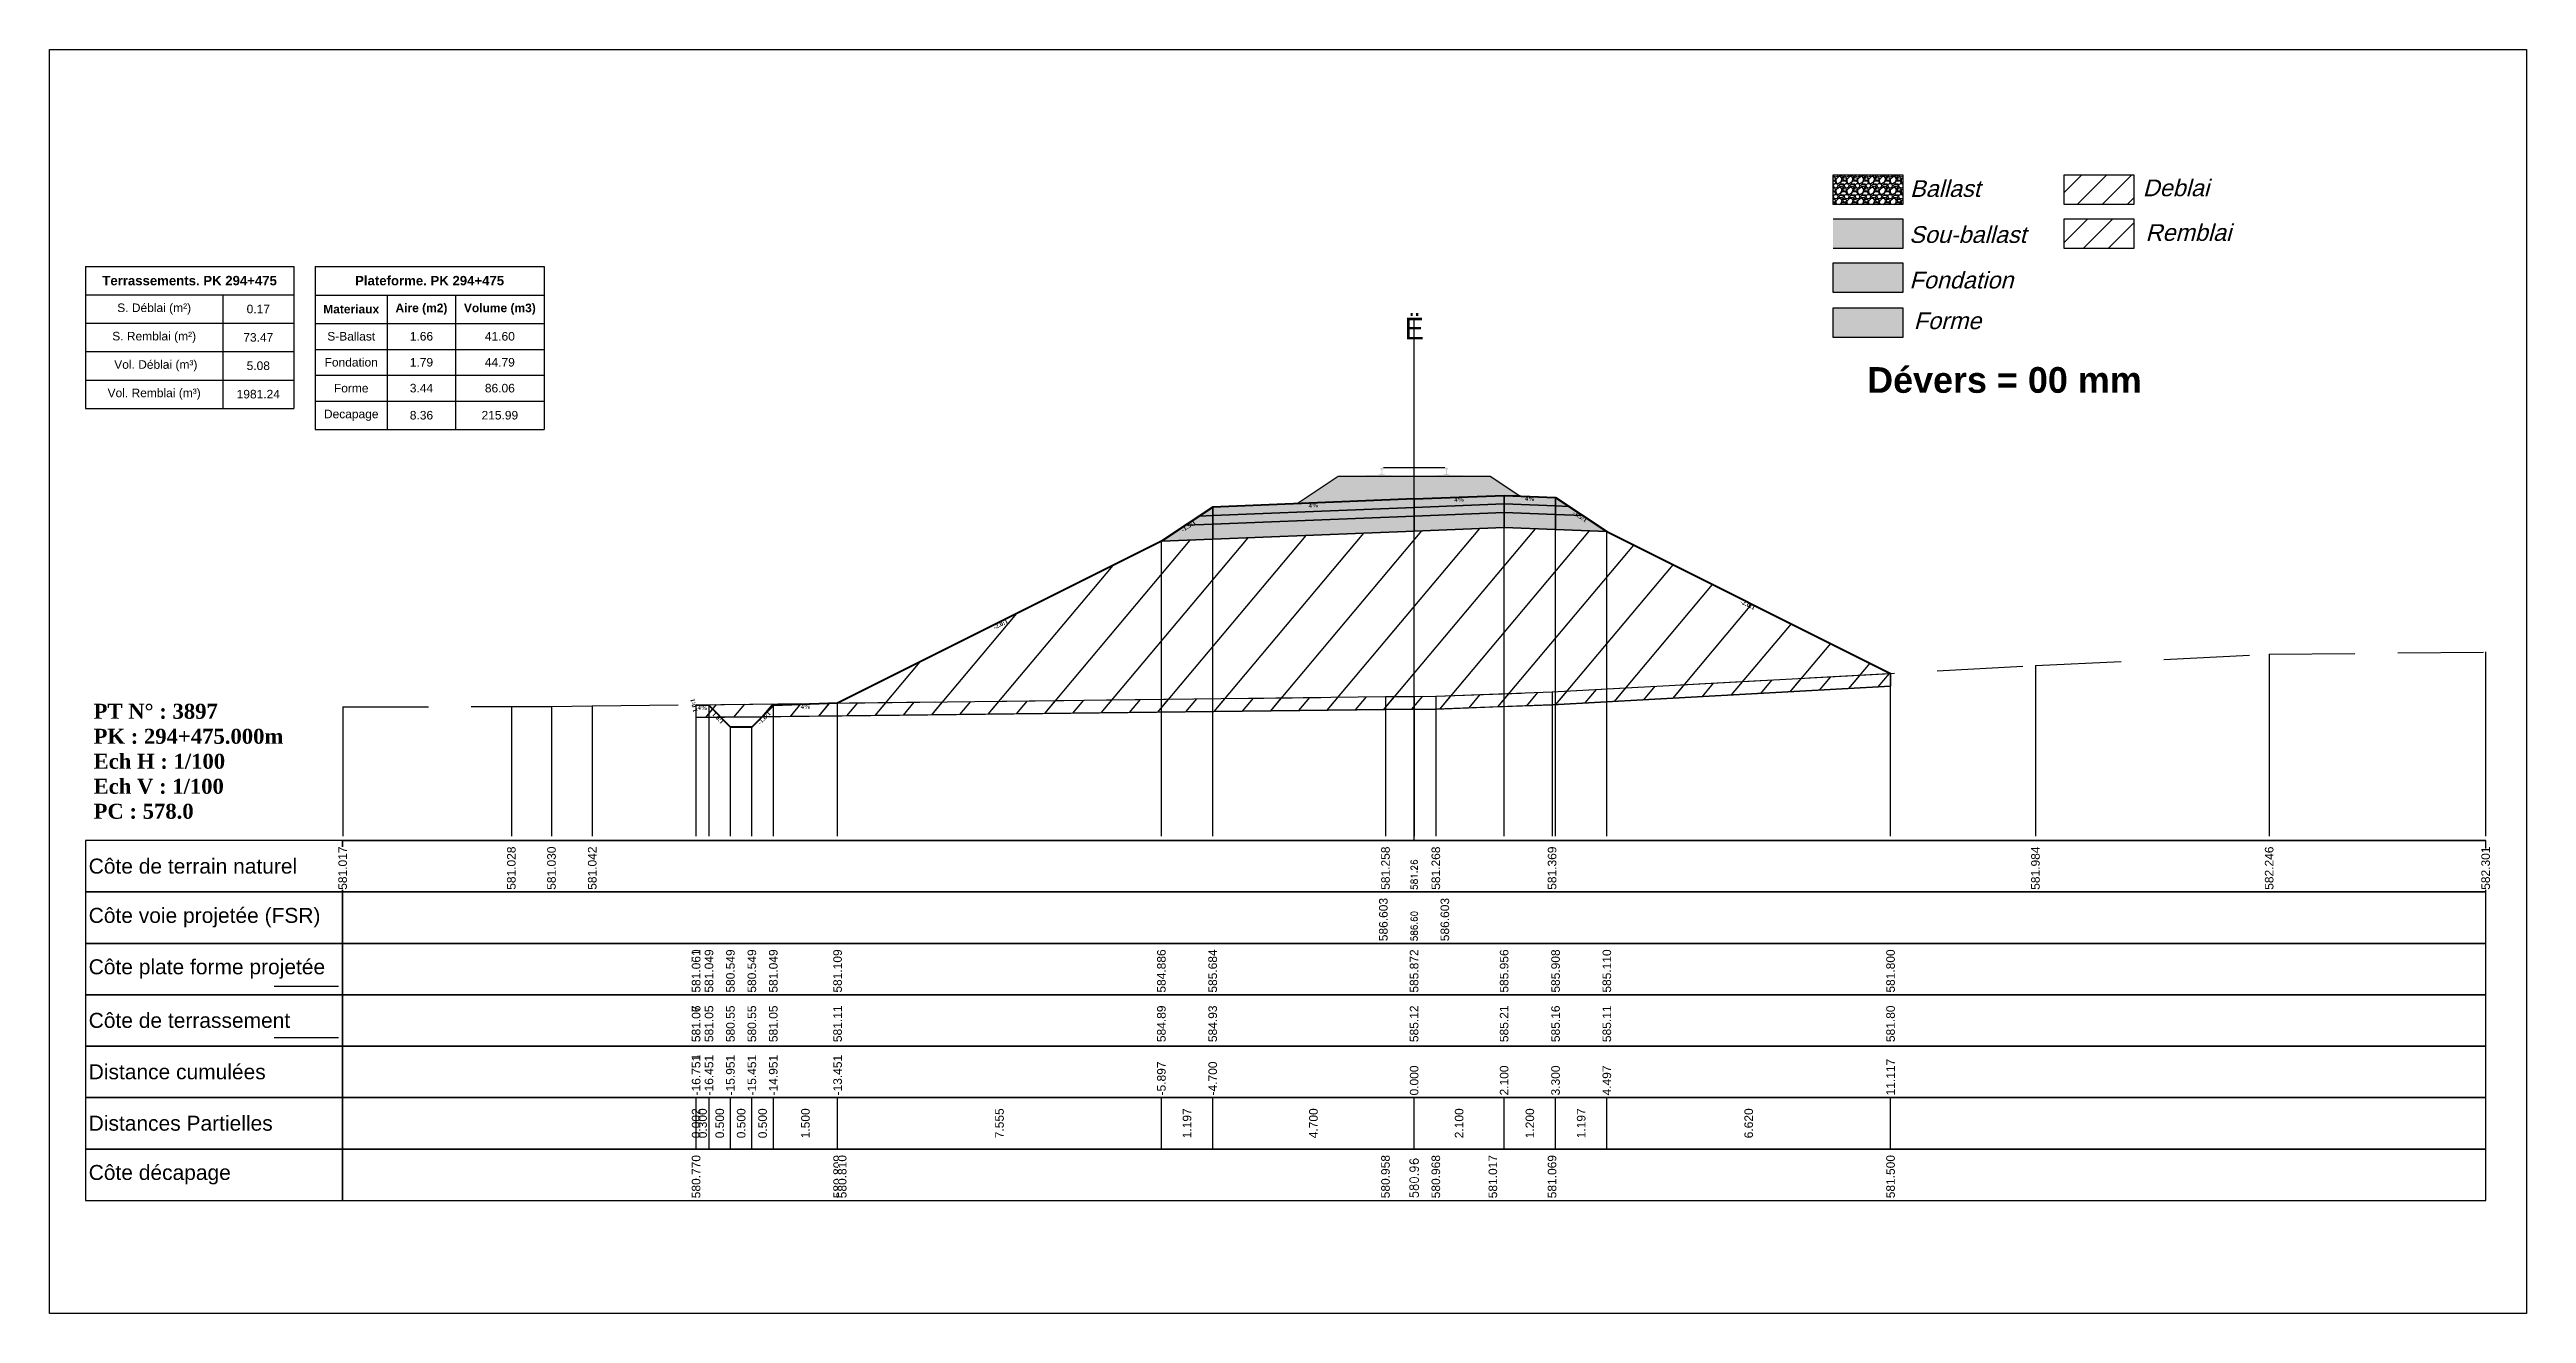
# Model space of a CAD drawing. Header units: millimetres. Extents: x 2762 to 3076, y 916 to 3305.
# Drawn here: x 2790.2 to 2848, y 2451.6 to 2481.1 of the extents above; entities that cross this region are included whole.
import ezdxf

# ---------------------------------------------------------------- set-up
doc = ezdxf.new("R2010")
doc.units = ezdxf.units.MM
doc.header["$LTSCALE"] = 2
doc.linetypes.add('CACHE', pattern=[9.525, 6.35, -3.175])
doc.linetypes.add('DASHED', pattern=[0.75, 0.5, -0.25])
for name, color, linetype in [('C-ANNO-TABL', 1, 'Continuous'), ('C-ANNO-TABL-TEXT', 150, 'Continuous'), ('C-ANNO-TABL-TITL', 150, 'Continuous'), ('C-ANNO-TABL-TTBL', 5, 'Continuous'), ('C-ROAD-CORR', 5, 'Continuous'), ('C-ROAD-SCTN', 7, 'Continuous')]:
    doc.layers.add(name, color=color, linetype=linetype)
doc.styles.add('ARIAL', font='arial.ttf')
doc.styles.add('C3D_Etiquette', font='romans.shx')
doc.styles.add('C3D_Profil_Travers', font='romans.shx')
doc.styles.get("Standard").update_dxf_attribs({"font": 'arial.ttf'})

msp = doc.modelspace()

# ---------------------------------------------------------------- texts
at = {"color": 7, "linetype": 'Continuous', "lineweight": -3}
for s, insert, char_height, attachment_point, style in [('{\\fWingdings|b0|i0|c2|p0;Ë}', (2822.055, 2474.384), 0.5, 8, 'C3D_Profil_Travers'), ('{\\fTimes New Roman|b1|i0|c0|p18;PT N° : 3897\\PPK : 294+475.000m\\PEch H : 1/100\\PEch V : 1/100\\PPC : 578.0}', (2791.243, 2463.184), 0.35, 7, 'C3D_Profil_Travers'), ('{\\fArial|b0|i0|c0|p34;Côte de terrain naturel}', (2791.129, 2462.084), 0.35, 4, 'C3D_Etiquette'), ('{\\fArial|b0|i0|c0|p34;Côte plate forme projetée}', (2791.129, 2459.684), 0.35, 4, 'C3D_Etiquette'), ('{\\fArial|b0|i0|c0|p34;Côte de terrassement}', (2791.129, 2458.484), 0.35, 4, 'C3D_Etiquette'), ('{\\fArial|b0|i0|c0|p34;Distance cumulées}', (2791.129, 2457.284), 0.35, 4, 'C3D_Etiquette'), ('{\\fArial|b0|i0|c0|p34;Distances Partielles}', (2791.129, 2456.084), 0.35, 4, 'C3D_Etiquette'), ('{\\fArial|b0|i0|c0|p34;Côte décapage}', (2791.129, 2454.884), 0.35, 4, 'C3D_Etiquette')]:
    msp.add_mtext(s, dxfattribs=dict(at, insert=insert, char_height=char_height, attachment_point=attachment_point, style=style))
at = {"insert": (2832.624, 2473.733), "char_height": 0.6, "attachment_point": 1}
msp.add_mtext_dynamic_manual_height_columns('{\\fArial|b1|i0|c0|p34;Dévers = 00 mm}', width=8.82587, gutter_width=1.25, heights=[0], dxfattribs=at)
at = {"color": 7, "linetype": 'Continuous', "lineweight": -3, "char_height": 0.1, "style": 'C3D_Etiquette'}
for s, insert, width, attachment_point, rotation in [('{\\fTimes New Roman|b1|i0|c0|p18;4%}', (2823.105, 2470.694), 0.37094, 2, 2.29061), ('{\\fTimes New Roman|b1|i0|c0|p18;4%}', (2824.754, 2470.712), 0.42071, 2, 357.70939), ('{\\fTimes New Roman|b1|i0|c0|p18;-1.5:1}', (2816.758, 2470.065), 0.34598, 2, 33.69007), ('{\\fTimes New Roman|b1|i0|c0|p18;4%}', (2819.705, 2470.558), 0.42071, 2, 2.29061), ('{\\fTimes New Roman|b1|i0|c0|p18;-1.5:1}', (2825.951, 2470.289), 0.34598, 2, 326.30993), ('{\\fTimes New Roman|b1|i0|c0|p18;-2.0:1}', (2829.86, 2468.235), 0.34598, 2, 333.43495), ('{\\fTimes New Roman|b1|i0|c0|p18;-2.0:1}', (2812.382, 2467.777), 0.34598, 2, 26.56505), ('{\\fTimes New Roman|b1|i0|c0|p18;1.0:1}', (2805.298, 2465.848), 0.29446, 8, 104.03624), ('{\\fTimes New Roman|b1|i0|c0|p18;4%}', (2805.453, 2465.834), 0.37094, 2, 357.70939), ('{\\fTimes New Roman|b1|i0|c0|p18;1.0:1}', (2805.85, 2465.58), 0.29001, 2, 315), ('{\\fTimes New Roman|b1|i0|c0|p18;-1.0:1}', (2806.856, 2465.58), 0.34598, 2, 45), ('{\\fTimes New Roman|b1|i0|c0|p18;4%}', (2807.853, 2465.858), 0.42071, 2, 2.29061)]:
    msp.add_mtext(s, dxfattribs=dict(at, insert=insert, width=width, attachment_point=attachment_point, rotation=rotation))
at = {"color": 7, "linetype": 'Continuous', "lineweight": -3, "rotation": 90, "style": 'C3D_Profil_Travers'}
for s, insert, char_height, attachment_point in [('581.26', (2822.055, 2461.534), 0.15, 4), ('586.60', (2822.055, 2460.334), 0.15, 4), ('{\\fArial|b0|i0|c0|p34;581.07}', (2805.301, 2457.979), 0.2, 4), ('{\\fArial|b0|i0|c0|p34;581.06}', (2805.303, 2457.979), 0.2, 4), ('{\\fArial|b0|i0|c0|p34;581.05}', (2805.603, 2457.979), 0.2, 4), ('{\\fArial|b0|i0|c0|p34;580.55}', (2806.103, 2457.979), 0.2, 4), ('{\\fArial|b0|i0|c0|p34;580.55}', (2806.603, 2457.979), 0.2, 4), ('{\\fArial|b0|i0|c0|p34;581.05}', (2807.103, 2457.979), 0.2, 4), ('{\\fArial|b0|i0|c0|p34;581.11}', (2808.603, 2457.979), 0.2, 4), ('{\\fArial|b0|i0|c0|p34;584.89}', (2816.158, 2457.979), 0.2, 4), ('{\\fArial|b0|i0|c0|p34;584.93}', (2817.355, 2457.979), 0.2, 4), ('{\\fArial|b0|i0|c0|p34;585.12}', (2822.055, 2457.979), 0.2, 4), ('{\\fArial|b0|i0|c0|p34;585.21}', (2824.155, 2457.979), 0.2, 4), ('{\\fArial|b0|i0|c0|p34;585.16}', (2825.355, 2457.979), 0.2, 4), ('{\\fArial|b0|i0|c0|p34;585.11}', (2826.551, 2457.979), 0.2, 4), ('{\\fArial|b0|i0|c0|p34;581.80}', (2833.171, 2457.979), 0.2, 4), ('{\\fArial|b0|i0|c0|p34;0.002}', (2805.302, 2456.084), 0.2, 5), ('{\\fArial|b0|i0|c0|p34;0.300}', (2805.453, 2456.084), 0.2, 5), ('{\\fArial|b0|i0|c0|p34;0.500}', (2805.853, 2456.084), 0.2, 5), ('{\\fArial|b0|i0|c0|p34;0.500}', (2806.353, 2456.084), 0.2, 5), ('{\\fArial|b0|i0|c0|p34;0.500}', (2806.853, 2456.084), 0.2, 5), ('{\\fArial|b0|i0|c0|p34;1.500}', (2807.853, 2456.084), 0.2, 5), ('{\\fArial|b0|i0|c0|p34;7.555}', (2812.381, 2456.084), 0.2, 5), ('{\\fArial|b0|i0|c0|p34;1.197}', (2816.756, 2456.084), 0.2, 5), ('{\\fArial|b0|i0|c0|p34;4.700}', (2819.705, 2456.084), 0.2, 5), ('{\\fArial|b0|i0|c0|p34;2.100}', (2823.105, 2456.084), 0.2, 5), ('{\\fArial|b0|i0|c0|p34;1.200}', (2824.755, 2456.084), 0.2, 5), ('{\\fArial|b0|i0|c0|p34;1.197}', (2825.953, 2456.084), 0.2, 5), ('{\\fArial|b0|i0|c0|p34;6.620}', (2829.861, 2456.084), 0.2, 5), ('580.96', (2822.055, 2454.334), 0.2, 4)]:
    msp.add_mtext(s, dxfattribs=dict(at, insert=insert, char_height=char_height, attachment_point=attachment_point))
at = {"color": 7, "linetype": 'Continuous', "lineweight": -3, "insert": (2791.129, 2460.884), "char_height": 0.35, "attachment_point": 4}
msp.add_mtext('{\\fArial|b0|i0|c0|p34;Côte voie projetée (FSR)}', dxfattribs=at)
at = {"layer": 'C-ANNO-TABL-TEXT', "color": 7, "style": 'ARIAL', "oblique": 15}
for s, p in [('Ballast', (2833.624, 2477.705)), ('Deblai', (2839.054, 2477.721)), ('Sou-ballast', (2833.604, 2476.632)), ('Remblai', (2839.118, 2476.679)), ('Fondation', (2833.609, 2475.569)), ('Forme', (2833.709, 2474.619))]:
    msp.add_text(s, height=0.39, dxfattribs=at).set_placement(p)
at = {"layer": 'C-ANNO-TABL-TEXT', "color": 7, "linetype": 'Continuous', "lineweight": -3, "char_height": 0.2, "attachment_point": 5, "style": 'ARIAL'}
for s, insert in [('{\\fArial|b0|i0|c0|p34;\\C7;0.17}', (2795.086, 2475.088)), ('{\\fArial|b0|i0|c0|p34;\\C7;73.47}', (2795.086, 2474.426)), ('{\\fArial|b0|i0|c0|p34;\\C7;S-Ballast}', (2797.254, 2474.451)), ('{\\fArial|b0|i0|c0|p34;\\C7;1.66}', (2798.893, 2474.451)), ('{\\C18;\\c0;41.60}', (2800.722, 2474.451)), ('{\\fArial|b0|i0|c0|p34;\\C7;5.08}', (2795.086, 2473.764)), ('{\\fArial|b0|i0|c0|p34;\\C7;Fondation}', (2797.254, 2473.845)), ('{\\fArial|b0|i0|c0|p34;\\C7;1.79}', (2798.893, 2473.845)), ('{\\C18;\\c0;44.79}', (2800.722, 2473.845)), ('{\\fArial|b0|i0|c0|p34;\\C7;1981.24}', (2795.086, 2473.101)), ('{\\fArial|b0|i0|c0|p34;\\C7;Forme}', (2797.254, 2473.241)), ('{\\fArial|b0|i0|c0|p34;\\C7;3.44}', (2798.893, 2473.241)), ('{\\C18;\\c0;86.06}', (2800.722, 2473.241)), ('{\\fArial|b0|i0|c0|p34;\\C7;Decapage}', (2797.254, 2472.609)), ('{\\fArial|b0|i0|c0|p34;\\C7;8.36}', (2798.893, 2472.609)), ('{\\C18;\\c0;215.99}', (2800.722, 2472.609))]:
    msp.add_mtext(s, dxfattribs=dict(at, insert=insert))
at = {"layer": 'C-ANNO-TABL-TITL', "color": 7, "linetype": 'Continuous', "lineweight": -3, "attachment_point": 5, "style": 'ARIAL'}
for s, insert, char_height in [('{\\fArial|b1|i0|c0|p34;\\C7;Terrassements. PK 294+475}', (2793.483, 2475.751), 0.22), ('{\\fArial|b1|i0|c0|p34;\\C18;\\c0;Plateforme. PK 294+475}', (2799.083, 2475.75), 0.22), ('{\\fArial|b0|i0|c0|p34;\\C7;S. Déblai (m²) }', (2792.656, 2475.088), 0.2), ('{\\fArial|b1|i0|c0|p34;\\C7;Aire (m2)}', (2798.893, 2475.085), 0.2), ('{\\fArial|b1|i0|c0|p34;\\C7;Volume (m3)}', (2800.722, 2475.085), 0.2), ('{\\fArial|b1|i0|c0|p34;\\C7;Materiaux   }', (2797.254, 2475.085), 0.2), ('{\\fArial|b0|i0|c0|p34;\\C7;S. Remblai (m²) }', (2792.656, 2474.426), 0.2), ('{\\fArial|b0|i0|c0|p34;\\C7; Vol. Déblai (m³) }', (2792.656, 2473.764), 0.2), ('{\\fArial|b0|i0|c0|p34;\\C7;Vol. Remblai (m³)}', (2792.656, 2473.101), 0.2)]:
    msp.add_mtext(s, dxfattribs=dict(at, insert=insert, char_height=char_height))

# ---------------------------------------------------------------- hatches: boundary and pattern name
h = msp.add_hatch(color=11)
h.dxf.hatch_style = 1
h.paths.add_polyline_path([(2833.456, 2477.191), (2831.83, 2477.191), (2831.83, 2476.499), (2833.456, 2476.499)])
h = msp.add_hatch(color=30)
h.dxf.hatch_style = 1
h.paths.add_polyline_path([(2833.456, 2476.164), (2831.83, 2476.164), (2831.83, 2475.472), (2833.456, 2475.472)])
h = msp.add_hatch(color=83)
h.dxf.hatch_style = 1
h.paths.add_polyline_path([(2833.456, 2475.118), (2831.83, 2475.118), (2831.83, 2474.426), (2833.456, 2474.426)])
at = {"linetype": 'Continuous', "lineweight": -3}
h = msp.add_hatch(dxfattribs=at)
h.set_pattern_fill('GRAVEL', color=252, scale=0.009, style=0)
h.set_pattern_definition([(228.0128, (2819.486781, 2470.774914), (-1.8288, -2.0574), [0.030755, -3.0447435]), (184.96974, (2819.466207, 2470.752054), (2.743199999, 0.228600013), [0.0527764, -5.2248644]), (132.51045, (2819.413629, 2470.747482), (2.286, -2.5146), [0.0372133, -3.684125]), (267.2737, (2819.324475, 2470.690332), (0.2286, 4.572), [0.0480604, -4.7579794]), (292.83365, (2819.322189, 2470.642326), (-1.143, 2.7432), [0.047127, -4.6655827]), (357.2737, (2819.340477, 2470.598892), (-4.572, 0.2286), [0.0480604, -4.7579794]), (37.69424, (2819.388483, 2470.596606), (-2.9718, -2.286), [0.0635574, -6.2921804]), (72.25533, (2819.438775, 2470.635468), (1.6002, 5.0292), [0.0600048, -5.940473]), (121.42957, (2819.457063, 2470.692618), (-1.8288, 2.9718), [0.048223, -4.774099]), (175.23636, (2819.431917, 2470.733766), (2.5146, -0.2286), [0.055054, -2.697654]), (222.39744, (2819.377053, 2470.7383376), (-2.7432, -2.5146), [0.071197, -7.0485095]), (138.81407, (2819.55079, 2470.688046), (-1.6002, 1.3716), [0.0243004, -2.405751]), (171.46923, (2819.532501, 2470.704048), (2.9718, -0.4572), [0.0462314, -4.5769175]), (225, (2819.48678, 2470.7109), (-3e-17, -0.2286), [0.032329, -0.29096]), (203.1986, (2819.47078, 2470.738338), (1.143, 0.4572), [0.01741, -1.723556]), (291.8014, (2819.454777, 2470.73148), (-0.2286, 0.6858), [0.024621, -1.206428]), (30.9638, (2819.46392, 2470.70862), (0.6858, 0.4572), [0.039989, -1.292967]), (161.565, (2819.49821, 2470.72919), (0.4572, -0.2286), [0.028916, -0.693981]), (16.38954, (2819.322189, 2470.73148), (2.286, 0.6858), [0.040508, -4.0102944]), (70.34618, (2819.361051, 2470.74291), (-0.9144, -2.5146), [0.033984, -3.3643994]), (293.1986, (2819.49821, 2470.774914), (-0.4572, 1.143), [0.034819, -1.7061465]), (343.61046, (2819.511927, 2470.74291), (-2.286, 0.6858), [0.040508, -4.0102944]), (339.44395, (2819.32219, 2470.589748), (-1.143, 0.4572), [0.039063, -1.914096]), (294.77514, (2819.358765, 2470.576032), (-1.143, 2.5146), [0.0327305, -3.2403234]), (66.8014, (2819.500497, 2470.546314), (0.4572, 1.143), [0.034819, -1.7061465]), (17.35402, (2819.514213, 2470.578318), (-2.9718, -0.9144), [0.0383204, -3.793714]), (69.44395, (2819.388483, 2470.546314), (-0.4572, -1.143), [0.0195316, -1.933628]), (101.3099, (2819.48678, 2470.546314), (-0.2286, 0.9144), [0.011656, -1.1539795]), (165.9638, (2819.484495, 2470.557744), (0.6858, -0.2286), [0.047127, -0.895415]), (186.009, (2819.438775, 2470.569174), (2.286, 0.2286), [0.043674, -4.323723]), (303.69, (2819.46392, 2470.688046), (-0.2286, 0.4572), [0.032969, -0.79126]), (353.15723, (2819.482209, 2470.660614), (3.8862, -0.4572), [0.05756, -5.698441]), (60.9454, (2819.53936, 2470.653756), (-0.9144, -1.6002), [0.023536, -2.330045]), (90, (2819.5508, 2470.67433), (-0.2286, 0.2286), [0.013716, -0.214884]), (120.25644, (2819.434203, 2470.576032), (0.9144, -1.6002), [0.031758, -3.1440547]), (48.0128, (2819.418201, 2470.603464), (1.8288, 2.0574), [0.06151, -3.0139886]), (0, (2819.45935, 2470.64918), (0.2286, 0.2286), [0.059436, -0.169164]), (325.30485, (2819.518785, 2470.649184), (2.286, -1.6002), [0.036145, -3.5783385]), (254.0546, (2819.548503, 2470.62861), (-0.2286, -0.9144), [0.033285, -1.6309485]), (207.64598, (2819.539359, 2470.596606), (-4.3434, -2.286), [0.054193, -5.365122]), (175.42608, (2819.491353, 2470.57146), (-2.9718, 0.2286), [0.0573327, -5.675926])])
h.paths.add_polyline_path([(2819.322, 2470.546), (2820.28, 2471.185), (2823.83, 2471.185), (2824.519, 2470.725), (2824.155, 2470.74)])
msp.add_hatch(color=254, dxfattribs=at).paths.add_polyline_path([(2820.837, 2471.003), (2820.837, 2471.188), (2820.952, 2471.209), (2821.3, 2471.209), (2821.3, 2471.215), (2821.226, 2471.215), (2821.226, 2471.224), (2821.227, 2471.225), (2821.229, 2471.226), (2821.23, 2471.227), (2821.25, 2471.228), (2821.253, 2471.229), (2821.256, 2471.23), (2821.284, 2471.24), (2821.287, 2471.242), (2821.288, 2471.243), (2821.289, 2471.244), (2821.29, 2471.248), (2821.291, 2471.256), (2821.292, 2471.265), (2821.293, 2471.275), (2821.293, 2471.299), (2821.292, 2471.315), (2821.292, 2471.321), (2821.291, 2471.327), (2821.29, 2471.332), (2821.29, 2471.333), (2821.289, 2471.337), (2821.288, 2471.339), (2821.287, 2471.34), (2821.286, 2471.341), (2821.285, 2471.342), (2821.269, 2471.348), (2821.267, 2471.349), (2821.266, 2471.35), (2821.265, 2471.352), (2821.265, 2471.354), (2821.265, 2471.372), (2821.266, 2471.377), (2821.267, 2471.379), (2821.269, 2471.381), (2821.271, 2471.383), (2821.274, 2471.384), (2821.275, 2471.385), (2821.279, 2471.385), (2821.283, 2471.386), (2821.286, 2471.386), (2821.29, 2471.386), (2821.295, 2471.387), (2821.298, 2471.387), (2821.301, 2471.387), (2821.305, 2471.387), (2821.308, 2471.387), (2821.312, 2471.386), (2821.317, 2471.386), (2821.32, 2471.386), (2821.324, 2471.385), (2821.328, 2471.385), (2821.329, 2471.384), (2821.331, 2471.383), (2821.334, 2471.381), (2821.336, 2471.379), (2821.337, 2471.377), (2821.337, 2471.372), (2821.337, 2471.354), (2821.337, 2471.352), (2821.337, 2471.35), (2821.336, 2471.349), (2821.334, 2471.348), (2821.318, 2471.342), (2821.317, 2471.341), (2821.315, 2471.34), (2821.314, 2471.339), (2821.314, 2471.337), (2821.313, 2471.333), (2821.312, 2471.332), (2821.312, 2471.327), (2821.311, 2471.321), (2821.31, 2471.315), (2821.31, 2471.299), (2821.31, 2471.275), (2821.311, 2471.265), (2821.312, 2471.256), (2821.313, 2471.248), (2821.314, 2471.244), (2821.315, 2471.243), (2821.316, 2471.242), (2821.318, 2471.24), (2821.347, 2471.23), (2821.35, 2471.229), (2821.353, 2471.228), (2821.373, 2471.227), (2821.374, 2471.226), (2821.375, 2471.225), (2821.376, 2471.224), (2821.376, 2471.215), (2821.302, 2471.215), (2821.302, 2471.209), (2821.506, 2471.209), (2821.638, 2471.178), (2822.472, 2471.178), (2822.603, 2471.209), (2822.807, 2471.209), (2822.807, 2471.215), (2822.733, 2471.215), (2822.733, 2471.224), (2822.734, 2471.225), (2822.736, 2471.226), (2822.737, 2471.227), (2822.757, 2471.228), (2822.76, 2471.229), (2822.763, 2471.23), (2822.791, 2471.24), (2822.794, 2471.242), (2822.795, 2471.243), (2822.796, 2471.244), (2822.797, 2471.248), (2822.798, 2471.256), (2822.799, 2471.265), (2822.8, 2471.275), (2822.8, 2471.299), (2822.799, 2471.315), (2822.799, 2471.321), (2822.798, 2471.327), (2822.797, 2471.332), (2822.797, 2471.333), (2822.796, 2471.337), (2822.795, 2471.339), (2822.794, 2471.34), (2822.793, 2471.341), (2822.792, 2471.342), (2822.776, 2471.348), (2822.774, 2471.349), (2822.773, 2471.35), (2822.772, 2471.352), (2822.772, 2471.354), (2822.772, 2471.372), (2822.773, 2471.377), (2822.774, 2471.379), (2822.776, 2471.381), (2822.778, 2471.383), (2822.781, 2471.384), (2822.782, 2471.385), (2822.786, 2471.385), (2822.79, 2471.386), (2822.793, 2471.386), (2822.797, 2471.386), (2822.802, 2471.387), (2822.805, 2471.387), (2822.808, 2471.387), (2822.812, 2471.387), (2822.815, 2471.387), (2822.819, 2471.386), (2822.824, 2471.386), (2822.827, 2471.386), (2822.831, 2471.385), (2822.835, 2471.385), (2822.836, 2471.384), (2822.838, 2471.383), (2822.841, 2471.381), (2822.843, 2471.379), (2822.844, 2471.377), (2822.844, 2471.372), (2822.844, 2471.354), (2822.844, 2471.352), (2822.844, 2471.35), (2822.843, 2471.349), (2822.841, 2471.348), (2822.825, 2471.342), (2822.824, 2471.341), (2822.822, 2471.34), (2822.821, 2471.339), (2822.821, 2471.337), (2822.82, 2471.333), (2822.819, 2471.332), (2822.819, 2471.327), (2822.818, 2471.321), (2822.817, 2471.315), (2822.817, 2471.299), (2822.817, 2471.275), (2822.818, 2471.265), (2822.819, 2471.256), (2822.82, 2471.248), (2822.821, 2471.244), (2822.822, 2471.243), (2822.823, 2471.242), (2822.825, 2471.24), (2822.854, 2471.23), (2822.857, 2471.229), (2822.86, 2471.228), (2822.88, 2471.227), (2822.881, 2471.226), (2822.882, 2471.225), (2822.883, 2471.224), (2822.883, 2471.215), (2822.809, 2471.215), (2822.809, 2471.209), (2823.157, 2471.209), (2823.272, 2471.188), (2823.272, 2471.003)])
h = msp.add_hatch(color=11, dxfattribs=at)
h.paths.add_polyline_path([(2825.355, 2470.492), (2825.355, 2470.692), (2825.674, 2470.479)])
h.paths.add_polyline_path([(2824.155, 2470.54), (2824.155, 2470.74), (2825.355, 2470.692), (2825.355, 2470.492)])
h.paths.add_polyline_path([(2822.055, 2470.456), (2822.055, 2470.656), (2824.155, 2470.74), (2824.155, 2470.54)])
h.paths.add_polyline_path([(2817.355, 2470.268), (2817.355, 2470.468), (2822.055, 2470.656), (2822.055, 2470.456)])
h.paths.add_polyline_path([(2817.035, 2470.255), (2817.355, 2470.468), (2817.355, 2470.268)])
h = msp.add_hatch(color=83, dxfattribs=at)
h.paths.add_polyline_path([(2825.355, 2469.942), (2825.355, 2470.292), (2825.993, 2470.266), (2826.551, 2469.894)])
h.paths.add_polyline_path([(2824.155, 2469.99), (2824.155, 2470.34), (2825.355, 2470.292), (2825.355, 2469.942)])
h.paths.add_polyline_path([(2822.055, 2469.906), (2822.055, 2470.256), (2824.155, 2470.34), (2824.155, 2469.99)])
h.paths.add_polyline_path([(2817.355, 2469.718), (2817.355, 2470.068), (2822.055, 2470.256), (2822.055, 2469.906)])
h.paths.add_polyline_path([(2816.158, 2469.67), (2816.716, 2470.042), (2817.355, 2470.068), (2817.355, 2469.718)])
h = msp.add_hatch(color=30, dxfattribs=at)
h.paths.add_polyline_path([(2825.355, 2470.292), (2825.355, 2470.492), (2825.674, 2470.479), (2825.993, 2470.266)])
h.paths.add_polyline_path([(2824.155, 2470.34), (2824.155, 2470.54), (2825.355, 2470.492), (2825.355, 2470.292)])
h.paths.add_polyline_path([(2822.055, 2470.256), (2822.055, 2470.456), (2824.155, 2470.54), (2824.155, 2470.34)])
h.paths.add_polyline_path([(2817.355, 2470.068), (2817.355, 2470.268), (2822.055, 2470.456), (2822.055, 2470.256)])
h.paths.add_polyline_path([(2816.716, 2470.042), (2817.035, 2470.255), (2817.355, 2470.268), (2817.355, 2470.068)])
h = msp.add_hatch(dxfattribs=at)
h.set_pattern_fill('_U', color=3, angle=50, style=0, pattern_type=0)
h.set_pattern_definition([(50, (2806.8426, 2465.5719), (-0.766044, 0.642788), [])])
h.paths.add_polyline_path([(2806.843, 2465.572), (2807.103, 2465.832), (2808.603, 2465.892), (2816.158, 2469.67), (2824.155, 2469.99), (2826.551, 2469.894), (2833.171, 2466.584), (2833.171, 2466.284), (2825.273, 2465.853), (2822.561, 2465.752), (2821.387, 2465.742)])
h.paths.add_polyline_path([(2805.301, 2465.554), (2805.301, 2465.854), (2805.303, 2465.844), (2805.603, 2465.832), (2805.875, 2465.561)])
h = msp.add_hatch(dxfattribs=at)
h.set_pattern_fill('_U', color=150, scale=0.5, angle=50, style=0, pattern_type=0)
h.set_pattern_definition([(50, (2806.84263, 2465.57187), (-0.383022, 0.321394), [])])
h.paths.add_polyline_path([(2806.843, 2465.572), (2807.103, 2465.832), (2808.603, 2465.892), (2821.387, 2466.042), (2822.561, 2466.052), (2825.273, 2466.153), (2833.171, 2466.584), (2833.171, 2466.284), (2825.273, 2465.853), (2822.561, 2465.752), (2821.387, 2465.742)])
h.paths.add_polyline_path([(2805.301, 2465.854), (2808.603, 2465.892), (2807.103, 2465.832), (2806.843, 2465.572), (2805.875, 2465.561), (2805.603, 2465.832), (2805.303, 2465.844)])
h.paths.add_polyline_path([(2805.301, 2465.554), (2805.301, 2465.854), (2805.303, 2465.844), (2805.603, 2465.832), (2805.875, 2465.561)])

# ---------------------------------------------------------------- linework, layer by layer
for p, q in [((2831.83, 2478.219), (2833.456, 2478.219)), ((2831.83, 2478.219), (2833.456, 2478.219)), ((2831.83, 2477.527), (2831.83, 2478.219)), ((2833.456, 2478.219), (2833.456, 2477.527)), ((2833.456, 2478.219), (2833.456, 2477.527)), ((2837.223, 2478.219), (2838.849, 2478.219)), ((2837.223, 2477.527), (2837.223, 2478.219)), ((2838.849, 2478.219), (2838.849, 2477.527)), ((2833.456, 2477.527), (2831.83, 2477.527)), ((2833.456, 2477.527), (2831.83, 2477.527)), ((2838.849, 2477.527), (2837.223, 2477.527)), ((2831.83, 2477.191), (2833.456, 2477.191)), ((2833.456, 2477.191), (2833.456, 2476.499)), ((2837.223, 2477.191), (2838.849, 2477.191)), ((2837.223, 2476.499), (2837.223, 2477.191)), ((2838.849, 2477.191), (2838.849, 2476.499)), ((2833.456, 2476.499), (2831.83, 2476.499)), ((2838.849, 2476.499), (2837.223, 2476.499)), ((2831.83, 2476.164), (2833.456, 2476.164)), ((2831.83, 2475.472), (2831.83, 2476.164)), ((2833.456, 2476.164), (2833.456, 2475.472)), ((2833.456, 2475.472), (2831.83, 2475.472)), ((2831.83, 2475.118), (2833.456, 2475.118)), ((2831.83, 2474.426), (2831.83, 2475.118)), ((2833.456, 2475.118), (2833.456, 2474.426)), ((2833.456, 2474.426), (2831.83, 2474.426))]:
    msp.add_line(p, q)
at = {"linetype": 'Continuous'}
for p, q in [((2831.833, 2478.172), (2831.83, 2478.173)), ((2831.83, 2478.17), (2831.833, 2478.172)), ((2831.87, 2478.144), (2831.83, 2478.15)), ((2831.83, 2478.104), (2831.88, 2478.098)), ((2831.836, 2478.219), (2831.849, 2478.188)), ((2831.848, 2478.188), (2831.891, 2478.175)), ((2831.893, 2478.128), (2831.872, 2478.145)), ((2831.879, 2478.088), (2831.892, 2478.111)), ((2831.891, 2478.175), (2831.935, 2478.188)), ((2831.894, 2478.129), (2831.892, 2478.076)), ((2831.892, 2478.111), (2831.892, 2478.127)), ((2831.959, 2478.175), (2831.9, 2478.122)), ((2831.935, 2478.187), (2831.946, 2478.219)), ((2832.012, 2478.175), (2831.951, 2478.18)), ((2831.992, 2478.193), (2831.968, 2478.219)), ((2832.035, 2478.199), (2831.977, 2478.194)), ((2832.039, 2478.131), (2832.011, 2478.176)), ((2832.021, 2478.068), (2832.041, 2478.132)), ((2832.038, 2478.175), (2832.048, 2478.15)), ((2832.057, 2478.183), (2832.039, 2478.176)), ((2832.049, 2478.149), (2832.087, 2478.172)), ((2832.074, 2478.152), (2832.049, 2478.127)), ((2832.049, 2478.127), (2832.069, 2478.096)), ((2832.069, 2478.219), (2832.051, 2478.198)), ((2832.069, 2478.219), (2832.051, 2478.198)), ((2832.087, 2478.172), (2832.056, 2478.182)), ((2832.07, 2478.106), (2832.134, 2478.098)), ((2832.124, 2478.144), (2832.074, 2478.151)), ((2832.124, 2478.144), (2832.074, 2478.151)), ((2832.09, 2478.219), (2832.103, 2478.188)), ((2832.09, 2478.219), (2832.103, 2478.188)), ((2832.102, 2478.188), (2832.145, 2478.175)), ((2832.102, 2478.188), (2832.145, 2478.175)), ((2832.147, 2478.128), (2832.126, 2478.145)), ((2832.147, 2478.128), (2832.126, 2478.145)), ((2832.133, 2478.088), (2832.146, 2478.111)), ((2832.145, 2478.175), (2832.189, 2478.188)), ((2832.145, 2478.175), (2832.189, 2478.188)), ((2832.148, 2478.129), (2832.146, 2478.076)), ((2832.148, 2478.129), (2832.146, 2478.076)), ((2832.146, 2478.111), (2832.146, 2478.127)), ((2832.146, 2478.111), (2832.146, 2478.127)), ((2832.213, 2478.175), (2832.154, 2478.122)), ((2832.213, 2478.175), (2832.154, 2478.122)), ((2832.189, 2478.187), (2832.2, 2478.219)), ((2832.189, 2478.187), (2832.2, 2478.219)), ((2832.266, 2478.175), (2832.205, 2478.18)), ((2832.266, 2478.175), (2832.205, 2478.18)), ((2832.246, 2478.193), (2832.222, 2478.219)), ((2832.246, 2478.193), (2832.222, 2478.219)), ((2832.289, 2478.199), (2832.231, 2478.194)), ((2832.289, 2478.199), (2832.231, 2478.194)), ((2832.293, 2478.131), (2832.265, 2478.176)), ((2832.293, 2478.131), (2832.265, 2478.176)), ((2832.275, 2478.068), (2832.295, 2478.132)), ((2832.275, 2478.068), (2832.295, 2478.132)), ((2832.292, 2478.175), (2832.302, 2478.15)), ((2832.292, 2478.175), (2832.302, 2478.15)), ((2832.311, 2478.183), (2832.293, 2478.176)), ((2832.311, 2478.183), (2832.293, 2478.176)), ((2832.303, 2478.149), (2832.341, 2478.172)), ((2832.303, 2478.149), (2832.341, 2478.172)), ((2832.328, 2478.152), (2832.303, 2478.127)), ((2832.328, 2478.152), (2832.303, 2478.127)), ((2832.303, 2478.127), (2832.323, 2478.096)), ((2832.303, 2478.127), (2832.323, 2478.096)), ((2832.323, 2478.219), (2832.305, 2478.198)), ((2832.323, 2478.219), (2832.305, 2478.198)), ((2832.341, 2478.172), (2832.31, 2478.182)), ((2832.341, 2478.172), (2832.31, 2478.182)), ((2832.324, 2478.106), (2832.388, 2478.098)), ((2832.324, 2478.106), (2832.388, 2478.098)), ((2832.378, 2478.144), (2832.328, 2478.151)), ((2832.378, 2478.144), (2832.328, 2478.151)), ((2832.344, 2478.219), (2832.357, 2478.188)), ((2832.344, 2478.219), (2832.357, 2478.188)), ((2832.356, 2478.188), (2832.399, 2478.175)), ((2832.356, 2478.188), (2832.399, 2478.175)), ((2832.401, 2478.128), (2832.38, 2478.145)), ((2832.401, 2478.128), (2832.38, 2478.145)), ((2832.387, 2478.088), (2832.4, 2478.111)), ((2832.387, 2478.088), (2832.4, 2478.111)), ((2832.399, 2478.175), (2832.443, 2478.188)), ((2832.399, 2478.175), (2832.443, 2478.188)), ((2832.402, 2478.129), (2832.4, 2478.076)), ((2832.402, 2478.129), (2832.4, 2478.076)), ((2832.4, 2478.111), (2832.4, 2478.127)), ((2832.4, 2478.111), (2832.4, 2478.127)), ((2832.467, 2478.175), (2832.408, 2478.122)), ((2832.467, 2478.175), (2832.408, 2478.122)), ((2832.443, 2478.187), (2832.454, 2478.219)), ((2832.443, 2478.187), (2832.454, 2478.219)), ((2832.52, 2478.175), (2832.459, 2478.18)), ((2832.52, 2478.175), (2832.459, 2478.18)), ((2832.5, 2478.193), (2832.476, 2478.219)), ((2832.5, 2478.193), (2832.476, 2478.219)), ((2832.543, 2478.199), (2832.485, 2478.194)), ((2832.543, 2478.199), (2832.485, 2478.194)), ((2832.547, 2478.131), (2832.519, 2478.176)), ((2832.547, 2478.131), (2832.519, 2478.176)), ((2832.529, 2478.068), (2832.549, 2478.132)), ((2832.529, 2478.068), (2832.549, 2478.132)), ((2832.546, 2478.175), (2832.556, 2478.15)), ((2832.546, 2478.175), (2832.556, 2478.15)), ((2832.565, 2478.183), (2832.547, 2478.176)), ((2832.565, 2478.183), (2832.547, 2478.176)), ((2832.557, 2478.149), (2832.595, 2478.172)), ((2832.557, 2478.149), (2832.595, 2478.172)), ((2832.582, 2478.152), (2832.557, 2478.127)), ((2832.582, 2478.152), (2832.557, 2478.127)), ((2832.557, 2478.127), (2832.577, 2478.096)), ((2832.557, 2478.127), (2832.577, 2478.096)), ((2832.577, 2478.219), (2832.559, 2478.198)), ((2832.577, 2478.219), (2832.559, 2478.198)), ((2832.595, 2478.172), (2832.564, 2478.182)), ((2832.595, 2478.172), (2832.564, 2478.182)), ((2832.578, 2478.106), (2832.642, 2478.098)), ((2832.578, 2478.106), (2832.642, 2478.098)), ((2832.632, 2478.144), (2832.582, 2478.151)), ((2832.632, 2478.144), (2832.582, 2478.151)), ((2832.598, 2478.219), (2832.611, 2478.188)), ((2832.598, 2478.219), (2832.611, 2478.188)), ((2832.61, 2478.188), (2832.653, 2478.175)), ((2832.61, 2478.188), (2832.653, 2478.175)), ((2832.655, 2478.128), (2832.634, 2478.145)), ((2832.655, 2478.128), (2832.634, 2478.145)), ((2832.641, 2478.088), (2832.654, 2478.111)), ((2832.641, 2478.088), (2832.654, 2478.111)), ((2832.653, 2478.175), (2832.697, 2478.188)), ((2832.653, 2478.175), (2832.697, 2478.188)), ((2832.656, 2478.129), (2832.654, 2478.076)), ((2832.656, 2478.129), (2832.654, 2478.076)), ((2832.654, 2478.111), (2832.654, 2478.127)), ((2832.654, 2478.111), (2832.654, 2478.127)), ((2832.721, 2478.175), (2832.662, 2478.122)), ((2832.721, 2478.175), (2832.662, 2478.122)), ((2832.697, 2478.187), (2832.708, 2478.219)), ((2832.697, 2478.187), (2832.708, 2478.219)), ((2832.774, 2478.175), (2832.713, 2478.18)), ((2832.774, 2478.175), (2832.713, 2478.18)), ((2832.754, 2478.193), (2832.73, 2478.219)), ((2832.754, 2478.193), (2832.73, 2478.219)), ((2832.797, 2478.199), (2832.739, 2478.194)), ((2832.797, 2478.199), (2832.739, 2478.194)), ((2832.801, 2478.131), (2832.773, 2478.176)), ((2832.801, 2478.131), (2832.773, 2478.176)), ((2832.783, 2478.068), (2832.803, 2478.132)), ((2832.783, 2478.068), (2832.803, 2478.132)), ((2832.8, 2478.175), (2832.81, 2478.15)), ((2832.8, 2478.175), (2832.81, 2478.15)), ((2832.819, 2478.183), (2832.801, 2478.176)), ((2832.819, 2478.183), (2832.801, 2478.176)), ((2832.811, 2478.149), (2832.849, 2478.172)), ((2832.811, 2478.149), (2832.849, 2478.172)), ((2832.836, 2478.152), (2832.811, 2478.127)), ((2832.836, 2478.152), (2832.811, 2478.127)), ((2832.811, 2478.127), (2832.831, 2478.096)), ((2832.811, 2478.127), (2832.831, 2478.096)), ((2832.831, 2478.219), (2832.813, 2478.198)), ((2832.831, 2478.219), (2832.813, 2478.198)), ((2832.849, 2478.172), (2832.818, 2478.182)), ((2832.849, 2478.172), (2832.818, 2478.182)), ((2832.832, 2478.106), (2832.896, 2478.098)), ((2832.832, 2478.106), (2832.896, 2478.098)), ((2832.886, 2478.144), (2832.836, 2478.151)), ((2832.886, 2478.144), (2832.836, 2478.151)), ((2832.852, 2478.219), (2832.865, 2478.188)), ((2832.852, 2478.219), (2832.865, 2478.188)), ((2832.864, 2478.188), (2832.907, 2478.175)), ((2832.864, 2478.188), (2832.907, 2478.175)), ((2832.909, 2478.128), (2832.888, 2478.145)), ((2832.909, 2478.128), (2832.888, 2478.145)), ((2832.895, 2478.088), (2832.908, 2478.111)), ((2832.895, 2478.088), (2832.908, 2478.111)), ((2832.907, 2478.175), (2832.951, 2478.188)), ((2832.907, 2478.175), (2832.951, 2478.188)), ((2832.91, 2478.129), (2832.908, 2478.076)), ((2832.91, 2478.129), (2832.908, 2478.076)), ((2832.908, 2478.111), (2832.908, 2478.127)), ((2832.908, 2478.111), (2832.908, 2478.127)), ((2832.975, 2478.175), (2832.916, 2478.122)), ((2832.975, 2478.175), (2832.916, 2478.122)), ((2832.951, 2478.187), (2832.962, 2478.219)), ((2832.951, 2478.187), (2832.962, 2478.219)), ((2833.028, 2478.175), (2832.967, 2478.18)), ((2833.028, 2478.175), (2832.967, 2478.18)), ((2833.008, 2478.193), (2832.984, 2478.219)), ((2833.008, 2478.193), (2832.984, 2478.219)), ((2833.051, 2478.199), (2832.993, 2478.194)), ((2833.051, 2478.199), (2832.993, 2478.194)), ((2833.055, 2478.131), (2833.027, 2478.176)), ((2833.055, 2478.131), (2833.027, 2478.176)), ((2833.037, 2478.068), (2833.057, 2478.132)), ((2833.037, 2478.068), (2833.057, 2478.132)), ((2833.054, 2478.175), (2833.064, 2478.15)), ((2833.054, 2478.175), (2833.064, 2478.15)), ((2833.073, 2478.183), (2833.055, 2478.176)), ((2833.073, 2478.183), (2833.055, 2478.176)), ((2833.065, 2478.149), (2833.103, 2478.172)), ((2833.065, 2478.149), (2833.103, 2478.172)), ((2833.09, 2478.152), (2833.065, 2478.127)), ((2833.09, 2478.152), (2833.065, 2478.127)), ((2833.065, 2478.127), (2833.085, 2478.096)), ((2833.065, 2478.127), (2833.085, 2478.096)), ((2833.085, 2478.219), (2833.067, 2478.198)), ((2833.085, 2478.219), (2833.067, 2478.198)), ((2833.103, 2478.172), (2833.072, 2478.182)), ((2833.103, 2478.172), (2833.072, 2478.182)), ((2833.086, 2478.106), (2833.15, 2478.098)), ((2833.086, 2478.106), (2833.15, 2478.098)), ((2833.14, 2478.144), (2833.09, 2478.151)), ((2833.14, 2478.144), (2833.09, 2478.151)), ((2833.106, 2478.219), (2833.119, 2478.188)), ((2833.106, 2478.219), (2833.119, 2478.188)), ((2833.118, 2478.188), (2833.161, 2478.175)), ((2833.118, 2478.188), (2833.161, 2478.175)), ((2833.163, 2478.128), (2833.142, 2478.145)), ((2833.163, 2478.128), (2833.142, 2478.145)), ((2833.149, 2478.088), (2833.162, 2478.111)), ((2833.149, 2478.088), (2833.162, 2478.111)), ((2833.161, 2478.175), (2833.205, 2478.188)), ((2833.161, 2478.175), (2833.205, 2478.188)), ((2833.164, 2478.129), (2833.162, 2478.076)), ((2833.164, 2478.129), (2833.162, 2478.076)), ((2833.162, 2478.111), (2833.162, 2478.127)), ((2833.162, 2478.111), (2833.162, 2478.127)), ((2833.229, 2478.175), (2833.17, 2478.122)), ((2833.229, 2478.175), (2833.17, 2478.122)), ((2833.205, 2478.187), (2833.216, 2478.219)), ((2833.205, 2478.187), (2833.216, 2478.219)), ((2833.282, 2478.175), (2833.221, 2478.18)), ((2833.282, 2478.175), (2833.221, 2478.18)), ((2833.262, 2478.193), (2833.238, 2478.219)), ((2833.262, 2478.193), (2833.238, 2478.219)), ((2833.305, 2478.199), (2833.247, 2478.194)), ((2833.305, 2478.199), (2833.247, 2478.194)), ((2833.309, 2478.131), (2833.281, 2478.176)), ((2833.309, 2478.131), (2833.281, 2478.176)), ((2833.291, 2478.068), (2833.311, 2478.132)), ((2833.291, 2478.068), (2833.311, 2478.132)), ((2833.308, 2478.175), (2833.318, 2478.15)), ((2833.308, 2478.175), (2833.318, 2478.15)), ((2833.327, 2478.183), (2833.309, 2478.176)), ((2833.327, 2478.183), (2833.309, 2478.176)), ((2833.319, 2478.149), (2833.357, 2478.172)), ((2833.319, 2478.149), (2833.357, 2478.172)), ((2833.344, 2478.152), (2833.319, 2478.127)), ((2833.344, 2478.152), (2833.319, 2478.127)), ((2833.319, 2478.127), (2833.339, 2478.096)), ((2833.319, 2478.127), (2833.339, 2478.096)), ((2833.339, 2478.219), (2833.321, 2478.198)), ((2833.339, 2478.219), (2833.321, 2478.198)), ((2833.357, 2478.172), (2833.326, 2478.182)), ((2833.357, 2478.172), (2833.326, 2478.182)), ((2833.34, 2478.106), (2833.404, 2478.098)), ((2833.34, 2478.106), (2833.404, 2478.098)), ((2833.394, 2478.144), (2833.344, 2478.151)), ((2833.394, 2478.144), (2833.344, 2478.151)), ((2833.36, 2478.219), (2833.373, 2478.188)), ((2833.36, 2478.219), (2833.373, 2478.188)), ((2833.372, 2478.188), (2833.415, 2478.175)), ((2833.372, 2478.188), (2833.415, 2478.175)), ((2833.417, 2478.128), (2833.396, 2478.145)), ((2833.417, 2478.128), (2833.396, 2478.145)), ((2833.403, 2478.088), (2833.416, 2478.111)), ((2833.403, 2478.088), (2833.416, 2478.111)), ((2833.415, 2478.175), (2833.456, 2478.187)), ((2833.415, 2478.175), (2833.456, 2478.187)), ((2833.418, 2478.129), (2833.416, 2478.076)), ((2833.418, 2478.129), (2833.416, 2478.076)), ((2833.416, 2478.111), (2833.416, 2478.127)), ((2833.416, 2478.111), (2833.416, 2478.127)), ((2833.456, 2478.151), (2833.424, 2478.122)), ((2833.456, 2478.151), (2833.424, 2478.122)), ((2831.83, 2478.083), (2831.856, 2478.083)), ((2831.882, 2478.019), (2831.83, 2477.992)), ((2831.833, 2477.918), (2831.83, 2477.919)), ((2831.83, 2477.916), (2831.833, 2477.918)), ((2831.87, 2477.89), (2831.83, 2477.896)), ((2831.83, 2477.85), (2831.88, 2477.844)), ((2831.83, 2477.829), (2831.856, 2477.829)), ((2831.882, 2477.765), (2831.83, 2477.738)), ((2831.833, 2477.664), (2831.83, 2477.665)), ((2831.83, 2477.662), (2831.833, 2477.664)), ((2831.87, 2477.636), (2831.83, 2477.642)), ((2831.83, 2477.596), (2831.88, 2477.59)), ((2831.83, 2477.575), (2831.856, 2477.575)), ((2831.834, 2477.969), (2831.849, 2477.934)), ((2831.834, 2477.715), (2831.849, 2477.68)), ((2831.835, 2477.969), (2831.851, 2478.005)), ((2831.835, 2477.715), (2831.851, 2477.751)), ((2831.848, 2477.934), (2831.891, 2477.921)), ((2831.848, 2477.68), (2831.891, 2477.667)), ((2831.851, 2478.005), (2831.892, 2478.018)), ((2831.851, 2477.751), (2831.892, 2477.764)), ((2831.855, 2478.086), (2831.889, 2478.063)), ((2831.855, 2477.832), (2831.889, 2477.809)), ((2831.855, 2477.578), (2831.889, 2477.555)), ((2831.893, 2477.874), (2831.872, 2477.891)), ((2831.893, 2477.62), (2831.872, 2477.637)), ((2831.889, 2478.061), (2831.879, 2478.025)), ((2831.879, 2477.834), (2831.892, 2477.857)), ((2831.889, 2477.807), (2831.879, 2477.771)), ((2831.879, 2477.58), (2831.892, 2477.603)), ((2831.889, 2477.553), (2831.881, 2477.527)), ((2831.891, 2478.016), (2831.932, 2478.001)), ((2831.891, 2477.921), (2831.935, 2477.934)), ((2831.891, 2477.762), (2831.932, 2477.747)), ((2831.891, 2477.667), (2831.935, 2477.68)), ((2831.892, 2478.076), (2831.912, 2478.028)), ((2831.894, 2477.875), (2831.892, 2477.822)), ((2831.892, 2477.857), (2831.892, 2477.873)), ((2831.892, 2477.822), (2831.912, 2477.774)), ((2831.894, 2477.621), (2831.892, 2477.568)), ((2831.892, 2477.603), (2831.892, 2477.619)), ((2831.892, 2477.568), (2831.91, 2477.527)), ((2831.959, 2477.921), (2831.9, 2477.868)), ((2831.959, 2477.667), (2831.9, 2477.614)), ((2831.912, 2478.025), (2831.965, 2478.022)), ((2831.912, 2477.771), (2831.965, 2477.768)), ((2831.931, 2478.003), (2831.946, 2477.97)), ((2831.931, 2477.749), (2831.946, 2477.716)), ((2831.935, 2477.933), (2831.948, 2477.969)), ((2831.935, 2477.679), (2831.948, 2477.715)), ((2832.012, 2477.921), (2831.951, 2477.926)), ((2832.012, 2477.667), (2831.951, 2477.672)), ((2831.992, 2477.939), (2831.964, 2477.969)), ((2831.992, 2477.685), (2831.964, 2477.715)), ((2831.965, 2478.025), (2832.021, 2478.068)), ((2831.965, 2477.969), (2831.973, 2477.989)), ((2831.965, 2477.771), (2832.021, 2477.814)), ((2831.965, 2477.715), (2831.973, 2477.735)), ((2832.021, 2477.989), (2831.973, 2477.984)), ((2832.021, 2477.735), (2831.973, 2477.73)), ((2832.035, 2477.945), (2831.977, 2477.94)), ((2832.035, 2477.691), (2831.977, 2477.686)), ((2831.977, 2477.527), (2832.021, 2477.56)), ((2831.999, 2478.033), (2832.044, 2478.083)), ((2831.999, 2477.779), (2832.044, 2477.829)), ((2832.018, 2478.003), (2832, 2478.034)), ((2832.018, 2477.749), (2832, 2477.78)), ((2832, 2477.527), (2832.044, 2477.575)), ((2832.039, 2477.877), (2832.011, 2477.922)), ((2832.039, 2477.623), (2832.011, 2477.668)), ((2832.08, 2477.999), (2832.016, 2478.004)), ((2832.08, 2477.745), (2832.016, 2477.75)), ((2832.072, 2477.982), (2832.021, 2477.994)), ((2832.021, 2477.814), (2832.041, 2477.878)), ((2832.072, 2477.728), (2832.021, 2477.74)), ((2832.021, 2477.56), (2832.041, 2477.624)), ((2832.038, 2477.921), (2832.048, 2477.896)), ((2832.038, 2477.667), (2832.048, 2477.642)), ((2832.057, 2477.929), (2832.039, 2477.922)), ((2832.057, 2477.675), (2832.039, 2477.668)), ((2832.044, 2478.083), (2832.11, 2478.083)), ((2832.044, 2477.829), (2832.11, 2477.829)), ((2832.044, 2477.575), (2832.11, 2477.575)), ((2832.049, 2477.895), (2832.087, 2477.918)), ((2832.074, 2477.898), (2832.049, 2477.873)), ((2832.049, 2477.873), (2832.069, 2477.842)), ((2832.049, 2477.641), (2832.087, 2477.664)), ((2832.074, 2477.644), (2832.049, 2477.619)), ((2832.049, 2477.619), (2832.069, 2477.588)), ((2832.074, 2477.97), (2832.051, 2477.944)), ((2832.074, 2477.716), (2832.051, 2477.69)), ((2832.087, 2477.918), (2832.056, 2477.928)), ((2832.087, 2477.664), (2832.056, 2477.674)), ((2832.07, 2477.852), (2832.134, 2477.844)), ((2832.07, 2477.598), (2832.134, 2477.59)), ((2832.074, 2477.969), (2832.072, 2477.982)), ((2832.074, 2477.715), (2832.072, 2477.728)), ((2832.124, 2477.89), (2832.074, 2477.897)), ((2832.124, 2477.636), (2832.074, 2477.643)), ((2832.136, 2478.019), (2832.083, 2477.991)), ((2832.136, 2477.765), (2832.083, 2477.737)), ((2832.088, 2477.969), (2832.103, 2477.934)), ((2832.088, 2477.715), (2832.103, 2477.68)), ((2832.089, 2477.969), (2832.105, 2478.005)), ((2832.089, 2477.715), (2832.105, 2477.751)), ((2832.102, 2477.934), (2832.145, 2477.921)), ((2832.102, 2477.68), (2832.145, 2477.667)), ((2832.105, 2478.005), (2832.146, 2478.018)), ((2832.105, 2477.751), (2832.146, 2477.764)), ((2832.109, 2478.086), (2832.143, 2478.063)), ((2832.109, 2477.832), (2832.143, 2477.809)), ((2832.109, 2477.578), (2832.143, 2477.555)), ((2832.147, 2477.874), (2832.126, 2477.891)), ((2832.147, 2477.62), (2832.126, 2477.637)), ((2832.143, 2478.061), (2832.133, 2478.025)), ((2832.133, 2477.834), (2832.146, 2477.857)), ((2832.143, 2477.807), (2832.133, 2477.771)), ((2832.133, 2477.58), (2832.146, 2477.603)), ((2832.143, 2477.553), (2832.135, 2477.527)), ((2832.145, 2478.016), (2832.186, 2478.001)), ((2832.145, 2477.921), (2832.189, 2477.934)), ((2832.145, 2477.762), (2832.186, 2477.747)), ((2832.145, 2477.667), (2832.189, 2477.68)), ((2832.146, 2478.076), (2832.166, 2478.028)), ((2832.148, 2477.875), (2832.146, 2477.822)), ((2832.146, 2477.857), (2832.146, 2477.873)), ((2832.146, 2477.822), (2832.166, 2477.774)), ((2832.148, 2477.621), (2832.146, 2477.568)), ((2832.146, 2477.603), (2832.146, 2477.619)), ((2832.146, 2477.568), (2832.164, 2477.527)), ((2832.213, 2477.921), (2832.154, 2477.868)), ((2832.213, 2477.667), (2832.154, 2477.614)), ((2832.166, 2478.025), (2832.219, 2478.022)), ((2832.166, 2477.771), (2832.219, 2477.768)), ((2832.185, 2478.003), (2832.2, 2477.97)), ((2832.185, 2477.749), (2832.2, 2477.716)), ((2832.189, 2477.933), (2832.202, 2477.969)), ((2832.189, 2477.679), (2832.202, 2477.715)), ((2832.266, 2477.921), (2832.205, 2477.926)), ((2832.266, 2477.667), (2832.205, 2477.672)), ((2832.246, 2477.939), (2832.218, 2477.969)), ((2832.246, 2477.685), (2832.218, 2477.715)), ((2832.219, 2478.025), (2832.275, 2478.068)), ((2832.219, 2478.025), (2832.275, 2478.068)), ((2832.219, 2477.969), (2832.227, 2477.989)), ((2832.219, 2477.771), (2832.275, 2477.814)), ((2832.219, 2477.715), (2832.227, 2477.735)), ((2832.275, 2477.989), (2832.227, 2477.984)), ((2832.275, 2477.735), (2832.227, 2477.73)), ((2832.289, 2477.945), (2832.231, 2477.94)), ((2832.289, 2477.691), (2832.231, 2477.686)), ((2832.231, 2477.527), (2832.275, 2477.56)), ((2832.253, 2478.033), (2832.298, 2478.083)), ((2832.253, 2478.033), (2832.298, 2478.083)), ((2832.253, 2477.779), (2832.298, 2477.829)), ((2832.272, 2478.003), (2832.254, 2478.034)), ((2832.272, 2478.003), (2832.254, 2478.034)), ((2832.272, 2477.749), (2832.254, 2477.78)), ((2832.254, 2477.527), (2832.298, 2477.575)), ((2832.293, 2477.877), (2832.265, 2477.922)), ((2832.293, 2477.623), (2832.265, 2477.668)), ((2832.334, 2477.999), (2832.27, 2478.004)), ((2832.334, 2477.999), (2832.27, 2478.004)), ((2832.334, 2477.745), (2832.27, 2477.75)), ((2832.326, 2477.982), (2832.275, 2477.994)), ((2832.326, 2477.982), (2832.275, 2477.994)), ((2832.275, 2477.814), (2832.295, 2477.878)), ((2832.326, 2477.728), (2832.275, 2477.74)), ((2832.275, 2477.56), (2832.295, 2477.624)), ((2832.292, 2477.921), (2832.302, 2477.896)), ((2832.292, 2477.667), (2832.302, 2477.642)), ((2832.311, 2477.929), (2832.293, 2477.922)), ((2832.311, 2477.675), (2832.293, 2477.668)), ((2832.298, 2478.083), (2832.364, 2478.083)), ((2832.298, 2478.083), (2832.364, 2478.083)), ((2832.298, 2477.829), (2832.364, 2477.829)), ((2832.298, 2477.575), (2832.364, 2477.575)), ((2832.303, 2477.895), (2832.341, 2477.918)), ((2832.328, 2477.898), (2832.303, 2477.873)), ((2832.303, 2477.873), (2832.323, 2477.842)), ((2832.303, 2477.641), (2832.341, 2477.664)), ((2832.328, 2477.644), (2832.303, 2477.619)), ((2832.303, 2477.619), (2832.323, 2477.588)), ((2832.328, 2477.97), (2832.305, 2477.944)), ((2832.328, 2477.97), (2832.305, 2477.944)), ((2832.328, 2477.716), (2832.305, 2477.69)), ((2832.341, 2477.918), (2832.31, 2477.928)), ((2832.341, 2477.664), (2832.31, 2477.674)), ((2832.324, 2477.852), (2832.388, 2477.844)), ((2832.324, 2477.598), (2832.388, 2477.59)), ((2832.328, 2477.969), (2832.326, 2477.982)), ((2832.328, 2477.969), (2832.326, 2477.982)), ((2832.328, 2477.715), (2832.326, 2477.728)), ((2832.378, 2477.89), (2832.328, 2477.897)), ((2832.378, 2477.636), (2832.328, 2477.643)), ((2832.39, 2478.019), (2832.337, 2477.991)), ((2832.39, 2478.019), (2832.337, 2477.991)), ((2832.39, 2477.765), (2832.337, 2477.737)), ((2832.342, 2477.969), (2832.357, 2477.934)), ((2832.342, 2477.969), (2832.357, 2477.934)), ((2832.342, 2477.715), (2832.357, 2477.68)), ((2832.343, 2477.969), (2832.359, 2478.005)), ((2832.343, 2477.969), (2832.359, 2478.005)), ((2832.343, 2477.715), (2832.359, 2477.751)), ((2832.356, 2477.934), (2832.399, 2477.921)), ((2832.356, 2477.934), (2832.399, 2477.921)), ((2832.356, 2477.68), (2832.399, 2477.667)), ((2832.359, 2478.005), (2832.4, 2478.018)), ((2832.359, 2478.005), (2832.4, 2478.018)), ((2832.359, 2477.751), (2832.4, 2477.764)), ((2832.363, 2478.086), (2832.397, 2478.063)), ((2832.363, 2478.086), (2832.397, 2478.063)), ((2832.363, 2477.832), (2832.397, 2477.809)), ((2832.363, 2477.578), (2832.397, 2477.555)), ((2832.401, 2477.874), (2832.38, 2477.891)), ((2832.401, 2477.62), (2832.38, 2477.637)), ((2832.397, 2478.061), (2832.387, 2478.025)), ((2832.397, 2478.061), (2832.387, 2478.025)), ((2832.387, 2477.834), (2832.4, 2477.857)), ((2832.397, 2477.807), (2832.387, 2477.771)), ((2832.387, 2477.58), (2832.4, 2477.603)), ((2832.397, 2477.553), (2832.389, 2477.527)), ((2832.399, 2478.016), (2832.44, 2478.001)), ((2832.399, 2478.016), (2832.44, 2478.001)), ((2832.399, 2477.921), (2832.443, 2477.934)), ((2832.399, 2477.921), (2832.443, 2477.934)), ((2832.399, 2477.762), (2832.44, 2477.747)), ((2832.399, 2477.667), (2832.443, 2477.68)), ((2832.4, 2478.076), (2832.42, 2478.028)), ((2832.4, 2478.076), (2832.42, 2478.028)), ((2832.402, 2477.875), (2832.4, 2477.822)), ((2832.4, 2477.857), (2832.4, 2477.873)), ((2832.4, 2477.822), (2832.42, 2477.774)), ((2832.402, 2477.621), (2832.4, 2477.568)), ((2832.4, 2477.603), (2832.4, 2477.619)), ((2832.4, 2477.568), (2832.418, 2477.527)), ((2832.467, 2477.921), (2832.408, 2477.868)), ((2832.467, 2477.921), (2832.408, 2477.868)), ((2832.467, 2477.667), (2832.408, 2477.614)), ((2832.42, 2478.025), (2832.473, 2478.022)), ((2832.42, 2478.025), (2832.473, 2478.022)), ((2832.42, 2477.771), (2832.473, 2477.768)), ((2832.439, 2478.003), (2832.454, 2477.97)), ((2832.439, 2478.003), (2832.454, 2477.97)), ((2832.439, 2477.749), (2832.454, 2477.716)), ((2832.443, 2477.933), (2832.456, 2477.969)), ((2832.443, 2477.933), (2832.456, 2477.969)), ((2832.443, 2477.679), (2832.456, 2477.715)), ((2832.52, 2477.921), (2832.459, 2477.926)), ((2832.52, 2477.921), (2832.459, 2477.926)), ((2832.52, 2477.667), (2832.459, 2477.672)), ((2832.5, 2477.939), (2832.472, 2477.969)), ((2832.5, 2477.939), (2832.472, 2477.969)), ((2832.5, 2477.685), (2832.472, 2477.715)), ((2832.473, 2478.025), (2832.529, 2478.068)), ((2832.473, 2478.025), (2832.529, 2478.068)), ((2832.473, 2477.969), (2832.481, 2477.989)), ((2832.473, 2477.969), (2832.481, 2477.989)), ((2832.473, 2477.771), (2832.529, 2477.814)), ((2832.473, 2477.771), (2832.529, 2477.814)), ((2832.473, 2477.715), (2832.481, 2477.735)), ((2832.529, 2477.989), (2832.481, 2477.984)), ((2832.529, 2477.989), (2832.481, 2477.984)), ((2832.529, 2477.735), (2832.481, 2477.73)), ((2832.543, 2477.945), (2832.485, 2477.94)), ((2832.543, 2477.945), (2832.485, 2477.94)), ((2832.543, 2477.691), (2832.485, 2477.686)), ((2832.485, 2477.527), (2832.529, 2477.56)), ((2832.507, 2478.033), (2832.552, 2478.083)), ((2832.507, 2478.033), (2832.552, 2478.083)), ((2832.507, 2477.779), (2832.552, 2477.829)), ((2832.507, 2477.779), (2832.552, 2477.829)), ((2832.526, 2478.003), (2832.508, 2478.034)), ((2832.526, 2478.003), (2832.508, 2478.034)), ((2832.526, 2477.749), (2832.508, 2477.78)), ((2832.508, 2477.527), (2832.552, 2477.575)), ((2832.547, 2477.877), (2832.519, 2477.922)), ((2832.547, 2477.877), (2832.519, 2477.922)), ((2832.547, 2477.623), (2832.519, 2477.668)), ((2832.588, 2477.999), (2832.524, 2478.004)), ((2832.588, 2477.999), (2832.524, 2478.004)), ((2832.588, 2477.745), (2832.524, 2477.75)), ((2832.588, 2477.745), (2832.524, 2477.75)), ((2832.58, 2477.982), (2832.529, 2477.994)), ((2832.58, 2477.982), (2832.529, 2477.994)), ((2832.529, 2477.814), (2832.549, 2477.878)), ((2832.529, 2477.814), (2832.549, 2477.878)), ((2832.58, 2477.728), (2832.529, 2477.74)), ((2832.58, 2477.728), (2832.529, 2477.74)), ((2832.529, 2477.56), (2832.549, 2477.624)), ((2832.546, 2477.921), (2832.556, 2477.896)), ((2832.546, 2477.921), (2832.556, 2477.896)), ((2832.546, 2477.667), (2832.556, 2477.642)), ((2832.565, 2477.929), (2832.547, 2477.922)), ((2832.565, 2477.929), (2832.547, 2477.922)), ((2832.565, 2477.675), (2832.547, 2477.668)), ((2832.552, 2478.083), (2832.618, 2478.083)), ((2832.552, 2478.083), (2832.618, 2478.083)), ((2832.552, 2477.829), (2832.618, 2477.829)), ((2832.552, 2477.829), (2832.618, 2477.829)), ((2832.552, 2477.575), (2832.618, 2477.575)), ((2832.557, 2477.895), (2832.595, 2477.918)), ((2832.557, 2477.895), (2832.595, 2477.918)), ((2832.582, 2477.898), (2832.557, 2477.873)), ((2832.582, 2477.898), (2832.557, 2477.873)), ((2832.557, 2477.873), (2832.577, 2477.842)), ((2832.557, 2477.873), (2832.577, 2477.842)), ((2832.557, 2477.641), (2832.595, 2477.664)), ((2832.582, 2477.644), (2832.557, 2477.619)), ((2832.557, 2477.619), (2832.577, 2477.588)), ((2832.582, 2477.97), (2832.559, 2477.944)), ((2832.582, 2477.97), (2832.559, 2477.944)), ((2832.582, 2477.716), (2832.559, 2477.69)), ((2832.595, 2477.918), (2832.564, 2477.928)), ((2832.595, 2477.918), (2832.564, 2477.928)), ((2832.595, 2477.664), (2832.564, 2477.674)), ((2832.578, 2477.852), (2832.642, 2477.844)), ((2832.578, 2477.852), (2832.642, 2477.844)), ((2832.578, 2477.598), (2832.642, 2477.59)), ((2832.582, 2477.969), (2832.58, 2477.982)), ((2832.582, 2477.969), (2832.58, 2477.982)), ((2832.582, 2477.715), (2832.58, 2477.728)), ((2832.582, 2477.715), (2832.58, 2477.728)), ((2832.632, 2477.89), (2832.582, 2477.897)), ((2832.632, 2477.89), (2832.582, 2477.897)), ((2832.632, 2477.636), (2832.582, 2477.643)), ((2832.644, 2478.019), (2832.591, 2477.991)), ((2832.644, 2478.019), (2832.591, 2477.991)), ((2832.644, 2477.765), (2832.591, 2477.737)), ((2832.644, 2477.765), (2832.591, 2477.737)), ((2832.596, 2477.969), (2832.611, 2477.934)), ((2832.596, 2477.969), (2832.611, 2477.934)), ((2832.596, 2477.715), (2832.611, 2477.68)), ((2832.596, 2477.715), (2832.611, 2477.68)), ((2832.597, 2477.969), (2832.613, 2478.005)), ((2832.597, 2477.969), (2832.613, 2478.005)), ((2832.597, 2477.715), (2832.613, 2477.751)), ((2832.597, 2477.715), (2832.613, 2477.751)), ((2832.61, 2477.934), (2832.653, 2477.921)), ((2832.61, 2477.934), (2832.653, 2477.921)), ((2832.61, 2477.68), (2832.653, 2477.667)), ((2832.61, 2477.68), (2832.653, 2477.667)), ((2832.613, 2478.005), (2832.654, 2478.018)), ((2832.613, 2478.005), (2832.654, 2478.018)), ((2832.613, 2477.751), (2832.654, 2477.764)), ((2832.613, 2477.751), (2832.654, 2477.764)), ((2832.617, 2478.086), (2832.651, 2478.063)), ((2832.617, 2478.086), (2832.651, 2478.063)), ((2832.617, 2477.832), (2832.651, 2477.809)), ((2832.617, 2477.832), (2832.651, 2477.809)), ((2832.617, 2477.578), (2832.651, 2477.555)), ((2832.655, 2477.874), (2832.634, 2477.891)), ((2832.655, 2477.874), (2832.634, 2477.891)), ((2832.655, 2477.62), (2832.634, 2477.637)), ((2832.651, 2478.061), (2832.641, 2478.025)), ((2832.651, 2478.061), (2832.641, 2478.025)), ((2832.641, 2477.834), (2832.654, 2477.857)), ((2832.641, 2477.834), (2832.654, 2477.857)), ((2832.651, 2477.807), (2832.641, 2477.771)), ((2832.651, 2477.807), (2832.641, 2477.771)), ((2832.641, 2477.58), (2832.654, 2477.603)), ((2832.651, 2477.553), (2832.643, 2477.527)), ((2832.653, 2478.016), (2832.694, 2478.001)), ((2832.653, 2478.016), (2832.694, 2478.001)), ((2832.653, 2477.921), (2832.697, 2477.934)), ((2832.653, 2477.921), (2832.697, 2477.934)), ((2832.653, 2477.762), (2832.694, 2477.747)), ((2832.653, 2477.762), (2832.694, 2477.747)), ((2832.653, 2477.667), (2832.697, 2477.68)), ((2832.653, 2477.667), (2832.697, 2477.68)), ((2832.654, 2478.076), (2832.674, 2478.028)), ((2832.654, 2478.076), (2832.674, 2478.028)), ((2832.656, 2477.875), (2832.654, 2477.822)), ((2832.656, 2477.875), (2832.654, 2477.822)), ((2832.654, 2477.857), (2832.654, 2477.873)), ((2832.654, 2477.857), (2832.654, 2477.873)), ((2832.654, 2477.822), (2832.674, 2477.774)), ((2832.654, 2477.822), (2832.674, 2477.774)), ((2832.656, 2477.621), (2832.654, 2477.568)), ((2832.654, 2477.603), (2832.654, 2477.619)), ((2832.654, 2477.568), (2832.672, 2477.527)), ((2832.721, 2477.921), (2832.662, 2477.868)), ((2832.721, 2477.921), (2832.662, 2477.868)), ((2832.721, 2477.667), (2832.662, 2477.614)), ((2832.721, 2477.667), (2832.662, 2477.614)), ((2832.674, 2478.025), (2832.727, 2478.022)), ((2832.674, 2478.025), (2832.727, 2478.022)), ((2832.674, 2477.771), (2832.727, 2477.768)), ((2832.674, 2477.771), (2832.727, 2477.768)), ((2832.693, 2478.003), (2832.708, 2477.97)), ((2832.693, 2478.003), (2832.708, 2477.97)), ((2832.693, 2477.749), (2832.708, 2477.716)), ((2832.693, 2477.749), (2832.708, 2477.716)), ((2832.697, 2477.933), (2832.71, 2477.969)), ((2832.697, 2477.933), (2832.71, 2477.969)), ((2832.697, 2477.679), (2832.71, 2477.715)), ((2832.697, 2477.679), (2832.71, 2477.715)), ((2832.774, 2477.921), (2832.713, 2477.926)), ((2832.774, 2477.921), (2832.713, 2477.926)), ((2832.774, 2477.667), (2832.713, 2477.672)), ((2832.774, 2477.667), (2832.713, 2477.672)), ((2832.754, 2477.939), (2832.726, 2477.969)), ((2832.754, 2477.939), (2832.726, 2477.969)), ((2832.754, 2477.685), (2832.726, 2477.715)), ((2832.754, 2477.685), (2832.726, 2477.715)), ((2832.727, 2478.025), (2832.783, 2478.068)), ((2832.727, 2478.025), (2832.783, 2478.068)), ((2832.727, 2477.969), (2832.735, 2477.989)), ((2832.727, 2477.969), (2832.735, 2477.989)), ((2832.727, 2477.771), (2832.783, 2477.814)), ((2832.727, 2477.771), (2832.783, 2477.814)), ((2832.727, 2477.715), (2832.735, 2477.735)), ((2832.727, 2477.715), (2832.735, 2477.735)), ((2832.783, 2477.989), (2832.735, 2477.984)), ((2832.783, 2477.989), (2832.735, 2477.984)), ((2832.783, 2477.735), (2832.735, 2477.73)), ((2832.783, 2477.735), (2832.735, 2477.73)), ((2832.797, 2477.945), (2832.739, 2477.94)), ((2832.797, 2477.945), (2832.739, 2477.94)), ((2832.797, 2477.691), (2832.739, 2477.686)), ((2832.797, 2477.691), (2832.739, 2477.686)), ((2832.739, 2477.527), (2832.783, 2477.56)), ((2832.739, 2477.527), (2832.783, 2477.56)), ((2832.761, 2478.033), (2832.806, 2478.083)), ((2832.761, 2478.033), (2832.806, 2478.083)), ((2832.761, 2477.779), (2832.806, 2477.829)), ((2832.761, 2477.779), (2832.806, 2477.829)), ((2832.78, 2478.003), (2832.762, 2478.034)), ((2832.78, 2478.003), (2832.762, 2478.034)), ((2832.78, 2477.749), (2832.762, 2477.78)), ((2832.78, 2477.749), (2832.762, 2477.78)), ((2832.762, 2477.527), (2832.806, 2477.575)), ((2832.762, 2477.527), (2832.806, 2477.575)), ((2832.801, 2477.877), (2832.773, 2477.922)), ((2832.801, 2477.877), (2832.773, 2477.922)), ((2832.801, 2477.623), (2832.773, 2477.668)), ((2832.801, 2477.623), (2832.773, 2477.668)), ((2832.842, 2477.999), (2832.778, 2478.004)), ((2832.842, 2477.999), (2832.778, 2478.004)), ((2832.842, 2477.745), (2832.778, 2477.75)), ((2832.842, 2477.745), (2832.778, 2477.75)), ((2832.834, 2477.982), (2832.783, 2477.994)), ((2832.834, 2477.982), (2832.783, 2477.994)), ((2832.783, 2477.814), (2832.803, 2477.878)), ((2832.783, 2477.814), (2832.803, 2477.878)), ((2832.834, 2477.728), (2832.783, 2477.74)), ((2832.834, 2477.728), (2832.783, 2477.74)), ((2832.783, 2477.56), (2832.803, 2477.624)), ((2832.783, 2477.56), (2832.803, 2477.624)), ((2832.8, 2477.921), (2832.81, 2477.896)), ((2832.8, 2477.921), (2832.81, 2477.896)), ((2832.8, 2477.667), (2832.81, 2477.642)), ((2832.8, 2477.667), (2832.81, 2477.642)), ((2832.819, 2477.929), (2832.801, 2477.922)), ((2832.819, 2477.929), (2832.801, 2477.922)), ((2832.819, 2477.675), (2832.801, 2477.668)), ((2832.819, 2477.675), (2832.801, 2477.668)), ((2832.806, 2478.083), (2832.872, 2478.083)), ((2832.806, 2478.083), (2832.872, 2478.083)), ((2832.806, 2477.829), (2832.872, 2477.829)), ((2832.806, 2477.829), (2832.872, 2477.829)), ((2832.806, 2477.575), (2832.872, 2477.575)), ((2832.806, 2477.575), (2832.872, 2477.575)), ((2832.811, 2477.895), (2832.849, 2477.918)), ((2832.811, 2477.895), (2832.849, 2477.918)), ((2832.836, 2477.898), (2832.811, 2477.873)), ((2832.836, 2477.898), (2832.811, 2477.873)), ((2832.811, 2477.873), (2832.831, 2477.842)), ((2832.811, 2477.873), (2832.831, 2477.842)), ((2832.811, 2477.641), (2832.849, 2477.664)), ((2832.811, 2477.641), (2832.849, 2477.664)), ((2832.836, 2477.644), (2832.811, 2477.619)), ((2832.836, 2477.644), (2832.811, 2477.619)), ((2832.811, 2477.619), (2832.831, 2477.588)), ((2832.811, 2477.619), (2832.831, 2477.588)), ((2832.836, 2477.97), (2832.813, 2477.944)), ((2832.836, 2477.97), (2832.813, 2477.944)), ((2832.836, 2477.716), (2832.813, 2477.69)), ((2832.836, 2477.716), (2832.813, 2477.69)), ((2832.849, 2477.918), (2832.818, 2477.928)), ((2832.849, 2477.918), (2832.818, 2477.928)), ((2832.849, 2477.664), (2832.818, 2477.674)), ((2832.849, 2477.664), (2832.818, 2477.674)), ((2832.832, 2477.852), (2832.896, 2477.844)), ((2832.832, 2477.852), (2832.896, 2477.844)), ((2832.832, 2477.598), (2832.896, 2477.59)), ((2832.832, 2477.598), (2832.896, 2477.59)), ((2832.836, 2477.969), (2832.834, 2477.982)), ((2832.836, 2477.969), (2832.834, 2477.982)), ((2832.836, 2477.715), (2832.834, 2477.728)), ((2832.836, 2477.715), (2832.834, 2477.728)), ((2832.886, 2477.89), (2832.836, 2477.897)), ((2832.886, 2477.89), (2832.836, 2477.897)), ((2832.886, 2477.636), (2832.836, 2477.643)), ((2832.886, 2477.636), (2832.836, 2477.643)), ((2832.898, 2478.019), (2832.845, 2477.991)), ((2832.898, 2478.019), (2832.845, 2477.991)), ((2832.898, 2477.765), (2832.845, 2477.737)), ((2832.898, 2477.765), (2832.845, 2477.737)), ((2832.85, 2477.969), (2832.865, 2477.934)), ((2832.85, 2477.969), (2832.865, 2477.934)), ((2832.85, 2477.715), (2832.865, 2477.68)), ((2832.85, 2477.715), (2832.865, 2477.68)), ((2832.851, 2477.969), (2832.867, 2478.005)), ((2832.851, 2477.969), (2832.867, 2478.005)), ((2832.851, 2477.715), (2832.867, 2477.751)), ((2832.851, 2477.715), (2832.867, 2477.751)), ((2832.864, 2477.934), (2832.907, 2477.921)), ((2832.864, 2477.934), (2832.907, 2477.921)), ((2832.864, 2477.68), (2832.907, 2477.667)), ((2832.864, 2477.68), (2832.907, 2477.667)), ((2832.867, 2478.005), (2832.908, 2478.018)), ((2832.867, 2478.005), (2832.908, 2478.018)), ((2832.867, 2477.751), (2832.908, 2477.764)), ((2832.867, 2477.751), (2832.908, 2477.764)), ((2832.871, 2478.086), (2832.905, 2478.063)), ((2832.871, 2478.086), (2832.905, 2478.063)), ((2832.871, 2477.832), (2832.905, 2477.809)), ((2832.871, 2477.832), (2832.905, 2477.809)), ((2832.871, 2477.578), (2832.905, 2477.555)), ((2832.871, 2477.578), (2832.905, 2477.555)), ((2832.909, 2477.874), (2832.888, 2477.891)), ((2832.909, 2477.874), (2832.888, 2477.891)), ((2832.909, 2477.62), (2832.888, 2477.637)), ((2832.909, 2477.62), (2832.888, 2477.637)), ((2832.905, 2478.061), (2832.895, 2478.025)), ((2832.905, 2478.061), (2832.895, 2478.025)), ((2832.895, 2477.834), (2832.908, 2477.857)), ((2832.895, 2477.834), (2832.908, 2477.857)), ((2832.905, 2477.807), (2832.895, 2477.771)), ((2832.905, 2477.807), (2832.895, 2477.771)), ((2832.895, 2477.58), (2832.908, 2477.603)), ((2832.895, 2477.58), (2832.908, 2477.603)), ((2832.905, 2477.553), (2832.897, 2477.527)), ((2832.905, 2477.553), (2832.897, 2477.527)), ((2832.907, 2478.016), (2832.948, 2478.001)), ((2832.907, 2478.016), (2832.948, 2478.001)), ((2832.907, 2477.921), (2832.951, 2477.934)), ((2832.907, 2477.921), (2832.951, 2477.934)), ((2832.907, 2477.762), (2832.948, 2477.747)), ((2832.907, 2477.762), (2832.948, 2477.747)), ((2832.907, 2477.667), (2832.951, 2477.68)), ((2832.907, 2477.667), (2832.951, 2477.68)), ((2832.908, 2478.076), (2832.928, 2478.028)), ((2832.908, 2478.076), (2832.928, 2478.028)), ((2832.91, 2477.875), (2832.908, 2477.822)), ((2832.91, 2477.875), (2832.908, 2477.822)), ((2832.908, 2477.857), (2832.908, 2477.873)), ((2832.908, 2477.857), (2832.908, 2477.873)), ((2832.908, 2477.822), (2832.928, 2477.774)), ((2832.908, 2477.822), (2832.928, 2477.774)), ((2832.91, 2477.621), (2832.908, 2477.568)), ((2832.91, 2477.621), (2832.908, 2477.568)), ((2832.908, 2477.603), (2832.908, 2477.619)), ((2832.908, 2477.603), (2832.908, 2477.619)), ((2832.908, 2477.568), (2832.926, 2477.527)), ((2832.908, 2477.568), (2832.926, 2477.527)), ((2832.975, 2477.921), (2832.916, 2477.868)), ((2832.975, 2477.921), (2832.916, 2477.868)), ((2832.975, 2477.667), (2832.916, 2477.614)), ((2832.975, 2477.667), (2832.916, 2477.614)), ((2832.928, 2478.025), (2832.981, 2478.022)), ((2832.928, 2478.025), (2832.981, 2478.022)), ((2832.928, 2477.771), (2832.981, 2477.768)), ((2832.928, 2477.771), (2832.981, 2477.768)), ((2832.947, 2478.003), (2832.962, 2477.97)), ((2832.947, 2478.003), (2832.962, 2477.97)), ((2832.947, 2477.749), (2832.962, 2477.716)), ((2832.947, 2477.749), (2832.962, 2477.716)), ((2832.951, 2477.933), (2832.964, 2477.969)), ((2832.951, 2477.933), (2832.964, 2477.969)), ((2832.951, 2477.679), (2832.964, 2477.715)), ((2832.951, 2477.679), (2832.964, 2477.715)), ((2833.028, 2477.921), (2832.967, 2477.926)), ((2833.028, 2477.921), (2832.967, 2477.926)), ((2833.028, 2477.667), (2832.967, 2477.672)), ((2833.028, 2477.667), (2832.967, 2477.672)), ((2833.008, 2477.939), (2832.98, 2477.969)), ((2833.008, 2477.939), (2832.98, 2477.969)), ((2833.008, 2477.685), (2832.98, 2477.715)), ((2833.008, 2477.685), (2832.98, 2477.715)), ((2832.981, 2478.025), (2833.037, 2478.068)), ((2832.981, 2478.025), (2833.037, 2478.068)), ((2832.981, 2477.969), (2832.989, 2477.989)), ((2832.981, 2477.969), (2832.989, 2477.989)), ((2832.981, 2477.771), (2833.037, 2477.814)), ((2832.981, 2477.771), (2833.037, 2477.814)), ((2832.981, 2477.715), (2832.989, 2477.735)), ((2832.981, 2477.715), (2832.989, 2477.735)), ((2833.037, 2477.989), (2832.989, 2477.984)), ((2833.037, 2477.989), (2832.989, 2477.984)), ((2833.037, 2477.735), (2832.989, 2477.73)), ((2833.037, 2477.735), (2832.989, 2477.73)), ((2833.051, 2477.945), (2832.993, 2477.94)), ((2833.051, 2477.945), (2832.993, 2477.94)), ((2833.051, 2477.691), (2832.993, 2477.686)), ((2833.051, 2477.691), (2832.993, 2477.686)), ((2832.993, 2477.527), (2833.037, 2477.56)), ((2832.993, 2477.527), (2833.037, 2477.56)), ((2833.015, 2478.033), (2833.06, 2478.083)), ((2833.015, 2478.033), (2833.06, 2478.083)), ((2833.015, 2477.779), (2833.06, 2477.829)), ((2833.015, 2477.779), (2833.06, 2477.829)), ((2833.034, 2478.003), (2833.016, 2478.034)), ((2833.034, 2478.003), (2833.016, 2478.034)), ((2833.034, 2477.749), (2833.016, 2477.78)), ((2833.034, 2477.749), (2833.016, 2477.78)), ((2833.016, 2477.527), (2833.06, 2477.575)), ((2833.016, 2477.527), (2833.06, 2477.575)), ((2833.055, 2477.877), (2833.027, 2477.922)), ((2833.055, 2477.877), (2833.027, 2477.922)), ((2833.055, 2477.623), (2833.027, 2477.668)), ((2833.055, 2477.623), (2833.027, 2477.668)), ((2833.096, 2477.999), (2833.032, 2478.004)), ((2833.096, 2477.999), (2833.032, 2478.004)), ((2833.096, 2477.745), (2833.032, 2477.75)), ((2833.096, 2477.745), (2833.032, 2477.75)), ((2833.088, 2477.982), (2833.037, 2477.994)), ((2833.088, 2477.982), (2833.037, 2477.994)), ((2833.037, 2477.814), (2833.057, 2477.878)), ((2833.037, 2477.814), (2833.057, 2477.878)), ((2833.088, 2477.728), (2833.037, 2477.74)), ((2833.088, 2477.728), (2833.037, 2477.74)), ((2833.037, 2477.56), (2833.057, 2477.624)), ((2833.037, 2477.56), (2833.057, 2477.624)), ((2833.054, 2477.921), (2833.064, 2477.896)), ((2833.054, 2477.921), (2833.064, 2477.896)), ((2833.054, 2477.667), (2833.064, 2477.642)), ((2833.054, 2477.667), (2833.064, 2477.642)), ((2833.073, 2477.929), (2833.055, 2477.922)), ((2833.073, 2477.929), (2833.055, 2477.922)), ((2833.073, 2477.675), (2833.055, 2477.668)), ((2833.073, 2477.675), (2833.055, 2477.668)), ((2833.06, 2478.083), (2833.126, 2478.083)), ((2833.06, 2478.083), (2833.126, 2478.083)), ((2833.06, 2477.829), (2833.126, 2477.829)), ((2833.06, 2477.829), (2833.126, 2477.829)), ((2833.06, 2477.575), (2833.126, 2477.575)), ((2833.06, 2477.575), (2833.126, 2477.575)), ((2833.065, 2477.895), (2833.103, 2477.918)), ((2833.065, 2477.895), (2833.103, 2477.918)), ((2833.09, 2477.898), (2833.065, 2477.873)), ((2833.09, 2477.898), (2833.065, 2477.873)), ((2833.065, 2477.873), (2833.085, 2477.842)), ((2833.065, 2477.873), (2833.085, 2477.842)), ((2833.065, 2477.641), (2833.103, 2477.664)), ((2833.065, 2477.641), (2833.103, 2477.664)), ((2833.09, 2477.644), (2833.065, 2477.619)), ((2833.09, 2477.644), (2833.065, 2477.619)), ((2833.065, 2477.619), (2833.085, 2477.588)), ((2833.065, 2477.619), (2833.085, 2477.588)), ((2833.09, 2477.97), (2833.067, 2477.944)), ((2833.09, 2477.97), (2833.067, 2477.944)), ((2833.09, 2477.716), (2833.067, 2477.69)), ((2833.09, 2477.716), (2833.067, 2477.69)), ((2833.103, 2477.918), (2833.072, 2477.928)), ((2833.103, 2477.918), (2833.072, 2477.928)), ((2833.103, 2477.664), (2833.072, 2477.674)), ((2833.103, 2477.664), (2833.072, 2477.674)), ((2833.086, 2477.852), (2833.15, 2477.844)), ((2833.086, 2477.852), (2833.15, 2477.844)), ((2833.086, 2477.598), (2833.15, 2477.59)), ((2833.086, 2477.598), (2833.15, 2477.59)), ((2833.09, 2477.969), (2833.088, 2477.982)), ((2833.09, 2477.969), (2833.088, 2477.982)), ((2833.09, 2477.715), (2833.088, 2477.728)), ((2833.09, 2477.715), (2833.088, 2477.728)), ((2833.14, 2477.89), (2833.09, 2477.897)), ((2833.14, 2477.89), (2833.09, 2477.897)), ((2833.14, 2477.636), (2833.09, 2477.643)), ((2833.14, 2477.636), (2833.09, 2477.643)), ((2833.152, 2478.019), (2833.099, 2477.991)), ((2833.152, 2478.019), (2833.099, 2477.991)), ((2833.152, 2477.765), (2833.099, 2477.737)), ((2833.152, 2477.765), (2833.099, 2477.737)), ((2833.104, 2477.969), (2833.119, 2477.934)), ((2833.104, 2477.969), (2833.119, 2477.934)), ((2833.104, 2477.715), (2833.119, 2477.68)), ((2833.104, 2477.715), (2833.119, 2477.68)), ((2833.105, 2477.969), (2833.121, 2478.005)), ((2833.105, 2477.969), (2833.121, 2478.005)), ((2833.105, 2477.715), (2833.121, 2477.751)), ((2833.105, 2477.715), (2833.121, 2477.751)), ((2833.118, 2477.934), (2833.161, 2477.921)), ((2833.118, 2477.934), (2833.161, 2477.921)), ((2833.118, 2477.68), (2833.161, 2477.667)), ((2833.118, 2477.68), (2833.161, 2477.667)), ((2833.121, 2478.005), (2833.162, 2478.018)), ((2833.121, 2478.005), (2833.162, 2478.018)), ((2833.121, 2477.751), (2833.162, 2477.764)), ((2833.121, 2477.751), (2833.162, 2477.764)), ((2833.125, 2478.086), (2833.159, 2478.063)), ((2833.125, 2478.086), (2833.159, 2478.063)), ((2833.125, 2477.832), (2833.159, 2477.809)), ((2833.125, 2477.832), (2833.159, 2477.809)), ((2833.125, 2477.578), (2833.159, 2477.555)), ((2833.125, 2477.578), (2833.159, 2477.555)), ((2833.163, 2477.874), (2833.142, 2477.891)), ((2833.163, 2477.874), (2833.142, 2477.891)), ((2833.163, 2477.62), (2833.142, 2477.637)), ((2833.163, 2477.62), (2833.142, 2477.637)), ((2833.159, 2478.061), (2833.149, 2478.025)), ((2833.159, 2478.061), (2833.149, 2478.025)), ((2833.149, 2477.834), (2833.162, 2477.857)), ((2833.149, 2477.834), (2833.162, 2477.857)), ((2833.159, 2477.807), (2833.149, 2477.771)), ((2833.159, 2477.807), (2833.149, 2477.771)), ((2833.149, 2477.58), (2833.162, 2477.603)), ((2833.149, 2477.58), (2833.162, 2477.603)), ((2833.159, 2477.553), (2833.151, 2477.527)), ((2833.159, 2477.553), (2833.151, 2477.527)), ((2833.161, 2478.016), (2833.202, 2478.001)), ((2833.161, 2478.016), (2833.202, 2478.001)), ((2833.161, 2477.921), (2833.205, 2477.934)), ((2833.161, 2477.921), (2833.205, 2477.934)), ((2833.161, 2477.762), (2833.202, 2477.747)), ((2833.161, 2477.762), (2833.202, 2477.747)), ((2833.161, 2477.667), (2833.205, 2477.68)), ((2833.161, 2477.667), (2833.205, 2477.68)), ((2833.162, 2478.076), (2833.182, 2478.028)), ((2833.162, 2478.076), (2833.182, 2478.028)), ((2833.164, 2477.875), (2833.162, 2477.822)), ((2833.164, 2477.875), (2833.162, 2477.822)), ((2833.162, 2477.857), (2833.162, 2477.873)), ((2833.162, 2477.857), (2833.162, 2477.873)), ((2833.162, 2477.822), (2833.182, 2477.774)), ((2833.162, 2477.822), (2833.182, 2477.774)), ((2833.164, 2477.621), (2833.162, 2477.568)), ((2833.164, 2477.621), (2833.162, 2477.568)), ((2833.162, 2477.603), (2833.162, 2477.619)), ((2833.162, 2477.603), (2833.162, 2477.619)), ((2833.162, 2477.568), (2833.18, 2477.527)), ((2833.162, 2477.568), (2833.18, 2477.527)), ((2833.229, 2477.921), (2833.17, 2477.868)), ((2833.229, 2477.921), (2833.17, 2477.868)), ((2833.229, 2477.667), (2833.17, 2477.614)), ((2833.229, 2477.667), (2833.17, 2477.614)), ((2833.182, 2478.025), (2833.235, 2478.022)), ((2833.182, 2478.025), (2833.235, 2478.022)), ((2833.182, 2477.771), (2833.235, 2477.768)), ((2833.182, 2477.771), (2833.235, 2477.768)), ((2833.201, 2478.003), (2833.216, 2477.97)), ((2833.201, 2478.003), (2833.216, 2477.97)), ((2833.201, 2477.749), (2833.216, 2477.716)), ((2833.201, 2477.749), (2833.216, 2477.716)), ((2833.205, 2477.933), (2833.218, 2477.969)), ((2833.205, 2477.933), (2833.218, 2477.969)), ((2833.205, 2477.679), (2833.218, 2477.715)), ((2833.205, 2477.679), (2833.218, 2477.715)), ((2833.282, 2477.921), (2833.221, 2477.926)), ((2833.282, 2477.921), (2833.221, 2477.926)), ((2833.282, 2477.667), (2833.221, 2477.672)), ((2833.282, 2477.667), (2833.221, 2477.672)), ((2833.262, 2477.939), (2833.234, 2477.969)), ((2833.262, 2477.939), (2833.234, 2477.969)), ((2833.262, 2477.685), (2833.234, 2477.715)), ((2833.262, 2477.685), (2833.234, 2477.715)), ((2833.235, 2478.025), (2833.291, 2478.068)), ((2833.235, 2478.025), (2833.291, 2478.068)), ((2833.235, 2477.969), (2833.243, 2477.989)), ((2833.235, 2477.969), (2833.243, 2477.989)), ((2833.235, 2477.771), (2833.291, 2477.814)), ((2833.235, 2477.771), (2833.291, 2477.814)), ((2833.235, 2477.715), (2833.243, 2477.735)), ((2833.235, 2477.715), (2833.243, 2477.735)), ((2833.291, 2477.989), (2833.243, 2477.984)), ((2833.291, 2477.989), (2833.243, 2477.984)), ((2833.291, 2477.735), (2833.243, 2477.73)), ((2833.291, 2477.735), (2833.243, 2477.73)), ((2833.305, 2477.945), (2833.247, 2477.94)), ((2833.305, 2477.945), (2833.247, 2477.94)), ((2833.305, 2477.691), (2833.247, 2477.686)), ((2833.305, 2477.691), (2833.247, 2477.686)), ((2833.247, 2477.527), (2833.291, 2477.56)), ((2833.247, 2477.527), (2833.291, 2477.56)), ((2833.269, 2478.033), (2833.314, 2478.083)), ((2833.269, 2478.033), (2833.314, 2478.083)), ((2833.269, 2477.779), (2833.314, 2477.829)), ((2833.269, 2477.779), (2833.314, 2477.829)), ((2833.288, 2478.003), (2833.27, 2478.034)), ((2833.288, 2478.003), (2833.27, 2478.034)), ((2833.288, 2477.749), (2833.27, 2477.78)), ((2833.288, 2477.749), (2833.27, 2477.78)), ((2833.27, 2477.527), (2833.314, 2477.575)), ((2833.27, 2477.527), (2833.314, 2477.575)), ((2833.309, 2477.877), (2833.281, 2477.922)), ((2833.309, 2477.877), (2833.281, 2477.922)), ((2833.309, 2477.623), (2833.281, 2477.668)), ((2833.309, 2477.623), (2833.281, 2477.668)), ((2833.35, 2477.999), (2833.286, 2478.004)), ((2833.35, 2477.999), (2833.286, 2478.004)), ((2833.35, 2477.745), (2833.286, 2477.75)), ((2833.35, 2477.745), (2833.286, 2477.75)), ((2833.342, 2477.982), (2833.291, 2477.994)), ((2833.342, 2477.982), (2833.291, 2477.994)), ((2833.291, 2477.814), (2833.311, 2477.878)), ((2833.291, 2477.814), (2833.311, 2477.878)), ((2833.342, 2477.728), (2833.291, 2477.74)), ((2833.342, 2477.728), (2833.291, 2477.74)), ((2833.291, 2477.56), (2833.311, 2477.624)), ((2833.291, 2477.56), (2833.311, 2477.624)), ((2833.308, 2477.921), (2833.318, 2477.896)), ((2833.308, 2477.921), (2833.318, 2477.896)), ((2833.308, 2477.667), (2833.318, 2477.642)), ((2833.308, 2477.667), (2833.318, 2477.642)), ((2833.327, 2477.929), (2833.309, 2477.922)), ((2833.327, 2477.929), (2833.309, 2477.922)), ((2833.327, 2477.675), (2833.309, 2477.668)), ((2833.327, 2477.675), (2833.309, 2477.668)), ((2833.314, 2478.083), (2833.38, 2478.083)), ((2833.314, 2478.083), (2833.38, 2478.083)), ((2833.314, 2477.829), (2833.38, 2477.829)), ((2833.314, 2477.829), (2833.38, 2477.829)), ((2833.314, 2477.575), (2833.38, 2477.575)), ((2833.314, 2477.575), (2833.38, 2477.575)), ((2833.319, 2477.895), (2833.357, 2477.918)), ((2833.319, 2477.895), (2833.357, 2477.918)), ((2833.344, 2477.898), (2833.319, 2477.873)), ((2833.344, 2477.898), (2833.319, 2477.873)), ((2833.319, 2477.873), (2833.339, 2477.842)), ((2833.319, 2477.873), (2833.339, 2477.842)), ((2833.319, 2477.641), (2833.357, 2477.664)), ((2833.319, 2477.641), (2833.357, 2477.664)), ((2833.344, 2477.644), (2833.319, 2477.619)), ((2833.344, 2477.644), (2833.319, 2477.619)), ((2833.319, 2477.619), (2833.339, 2477.588)), ((2833.319, 2477.619), (2833.339, 2477.588)), ((2833.344, 2477.97), (2833.321, 2477.944)), ((2833.344, 2477.97), (2833.321, 2477.944)), ((2833.344, 2477.716), (2833.321, 2477.69)), ((2833.344, 2477.716), (2833.321, 2477.69)), ((2833.357, 2477.918), (2833.326, 2477.928)), ((2833.357, 2477.918), (2833.326, 2477.928)), ((2833.357, 2477.664), (2833.326, 2477.674)), ((2833.357, 2477.664), (2833.326, 2477.674)), ((2833.34, 2477.852), (2833.404, 2477.844)), ((2833.34, 2477.852), (2833.404, 2477.844)), ((2833.34, 2477.598), (2833.404, 2477.59)), ((2833.34, 2477.598), (2833.404, 2477.59)), ((2833.344, 2477.969), (2833.342, 2477.982)), ((2833.344, 2477.969), (2833.342, 2477.982)), ((2833.344, 2477.715), (2833.342, 2477.728)), ((2833.344, 2477.715), (2833.342, 2477.728)), ((2833.394, 2477.89), (2833.344, 2477.897)), ((2833.394, 2477.89), (2833.344, 2477.897)), ((2833.394, 2477.636), (2833.344, 2477.643)), ((2833.394, 2477.636), (2833.344, 2477.643)), ((2833.406, 2478.019), (2833.353, 2477.991)), ((2833.406, 2478.019), (2833.353, 2477.991)), ((2833.406, 2477.765), (2833.353, 2477.737)), ((2833.406, 2477.765), (2833.353, 2477.737)), ((2833.358, 2477.969), (2833.373, 2477.934)), ((2833.358, 2477.969), (2833.373, 2477.934)), ((2833.358, 2477.715), (2833.373, 2477.68)), ((2833.358, 2477.715), (2833.373, 2477.68)), ((2833.359, 2477.969), (2833.375, 2478.005)), ((2833.359, 2477.969), (2833.375, 2478.005)), ((2833.359, 2477.715), (2833.375, 2477.751)), ((2833.359, 2477.715), (2833.375, 2477.751)), ((2833.372, 2477.934), (2833.415, 2477.921)), ((2833.372, 2477.934), (2833.415, 2477.921)), ((2833.372, 2477.68), (2833.415, 2477.667)), ((2833.372, 2477.68), (2833.415, 2477.667)), ((2833.375, 2478.005), (2833.416, 2478.018)), ((2833.375, 2478.005), (2833.416, 2478.018)), ((2833.375, 2477.751), (2833.416, 2477.764)), ((2833.375, 2477.751), (2833.416, 2477.764)), ((2833.379, 2478.086), (2833.413, 2478.063)), ((2833.379, 2478.086), (2833.413, 2478.063)), ((2833.379, 2477.832), (2833.413, 2477.809)), ((2833.379, 2477.832), (2833.413, 2477.809)), ((2833.379, 2477.578), (2833.413, 2477.555)), ((2833.379, 2477.578), (2833.413, 2477.555)), ((2833.417, 2477.874), (2833.396, 2477.891)), ((2833.417, 2477.874), (2833.396, 2477.891)), ((2833.417, 2477.62), (2833.396, 2477.637)), ((2833.417, 2477.62), (2833.396, 2477.637)), ((2833.413, 2478.061), (2833.403, 2478.025)), ((2833.413, 2478.061), (2833.403, 2478.025)), ((2833.403, 2477.834), (2833.416, 2477.857)), ((2833.403, 2477.834), (2833.416, 2477.857)), ((2833.413, 2477.807), (2833.403, 2477.771)), ((2833.413, 2477.807), (2833.403, 2477.771)), ((2833.403, 2477.58), (2833.416, 2477.603)), ((2833.403, 2477.58), (2833.416, 2477.603)), ((2833.413, 2477.553), (2833.405, 2477.527)), ((2833.413, 2477.553), (2833.405, 2477.527)), ((2833.415, 2478.016), (2833.456, 2478.001)), ((2833.415, 2478.016), (2833.456, 2478.001)), ((2833.415, 2477.921), (2833.456, 2477.933)), ((2833.415, 2477.921), (2833.456, 2477.933)), ((2833.415, 2477.762), (2833.456, 2477.747)), ((2833.415, 2477.762), (2833.456, 2477.747)), ((2833.415, 2477.667), (2833.456, 2477.679)), ((2833.415, 2477.667), (2833.456, 2477.679)), ((2833.416, 2478.076), (2833.436, 2478.028)), ((2833.416, 2478.076), (2833.436, 2478.028)), ((2833.418, 2477.875), (2833.416, 2477.822)), ((2833.418, 2477.875), (2833.416, 2477.822)), ((2833.416, 2477.857), (2833.416, 2477.873)), ((2833.416, 2477.857), (2833.416, 2477.873)), ((2833.416, 2477.822), (2833.436, 2477.774)), ((2833.416, 2477.822), (2833.436, 2477.774)), ((2833.418, 2477.621), (2833.416, 2477.568)), ((2833.418, 2477.621), (2833.416, 2477.568)), ((2833.416, 2477.603), (2833.416, 2477.619)), ((2833.416, 2477.603), (2833.416, 2477.619)), ((2833.416, 2477.568), (2833.434, 2477.527)), ((2833.416, 2477.568), (2833.434, 2477.527)), ((2833.456, 2477.897), (2833.424, 2477.868)), ((2833.456, 2477.897), (2833.424, 2477.868)), ((2833.456, 2477.643), (2833.424, 2477.614)), ((2833.456, 2477.643), (2833.424, 2477.614)), ((2833.436, 2478.025), (2833.456, 2478.024)), ((2833.436, 2478.025), (2833.456, 2478.024)), ((2833.436, 2477.771), (2833.456, 2477.77)), ((2833.436, 2477.771), (2833.456, 2477.77)), ((2833.455, 2478.003), (2833.456, 2478)), ((2833.455, 2478.003), (2833.456, 2478)), ((2833.455, 2477.749), (2833.456, 2477.746)), ((2833.455, 2477.749), (2833.456, 2477.746))]:
    msp.add_line(p, q, dxfattribs=at)
at = {"color": 1, "linetype": 'Continuous'}
for p, q in [((2837.223, 2477.806), (2837.635, 2478.219)), ((2837.527, 2477.527), (2838.219, 2478.219)), ((2838.111, 2477.527), (2838.802, 2478.219)), ((2838.694, 2477.527), (2838.849, 2477.682))]:
    msp.add_line(p, q, dxfattribs=at)
at = {"color": 3, "linetype": 'Continuous'}
for p, q in [((2837.223, 2476.639), (2837.775, 2477.191)), ((2837.667, 2476.499), (2838.359, 2477.191)), ((2838.251, 2476.499), (2838.849, 2477.098)), ((2838.834, 2476.499), (2838.849, 2476.514))]:
    msp.add_line(p, q, dxfattribs=at)
at = {"color": 7, "linetype": 'Continuous', "lineweight": -3}
for p, q in [((2822.055, 2462.684), (2822.055, 2474.884)), ((2797.054, 2462.684), (2847.056, 2462.684)), ((2805.301, 2455.484), (2805.301, 2456.684)), ((2805.303, 2455.484), (2805.303, 2456.684)), ((2805.303, 2455.484), (2805.303, 2456.684)), ((2805.603, 2455.484), (2805.603, 2456.684)), ((2805.603, 2455.484), (2805.603, 2456.684)), ((2806.103, 2455.484), (2806.103, 2456.684)), ((2806.103, 2455.484), (2806.103, 2456.684)), ((2806.603, 2455.484), (2806.603, 2456.684)), ((2806.603, 2455.484), (2806.603, 2456.684)), ((2807.103, 2455.484), (2807.103, 2456.684)), ((2807.103, 2455.484), (2807.103, 2456.684)), ((2808.603, 2455.484), (2808.603, 2456.684)), ((2808.603, 2455.484), (2808.603, 2456.684)), ((2816.158, 2455.484), (2816.158, 2456.684)), ((2816.158, 2455.484), (2816.158, 2456.684)), ((2817.355, 2455.484), (2817.355, 2456.684)), ((2817.355, 2455.484), (2817.355, 2456.684)), ((2822.055, 2455.484), (2822.055, 2456.684)), ((2822.055, 2455.484), (2822.055, 2456.684)), ((2824.155, 2455.484), (2824.155, 2456.684)), ((2824.155, 2455.484), (2824.155, 2456.684)), ((2825.355, 2455.484), (2825.355, 2456.684)), ((2825.355, 2455.484), (2825.355, 2456.684)), ((2826.551, 2455.484), (2826.551, 2456.684)), ((2826.551, 2455.484), (2826.551, 2456.684)), ((2833.171, 2455.484), (2833.171, 2456.684))]:
    msp.add_line(p, q, dxfattribs=at)
at = {"color": 251, "linetype": 'Continuous', "lineweight": -3}
for p, q in [((2819.322, 2470.546), (2820.28, 2471.185)), ((2820.28, 2471.185), (2823.83, 2471.185)), ((2823.83, 2471.185), (2824.519, 2470.725)), ((2817.355, 2470.468), (2822.055, 2470.656)), ((2824.155, 2470.74), (2819.322, 2470.546)), ((2822.055, 2470.656), (2824.155, 2470.74)), ((2822.055, 2470.456), (2822.055, 2470.656)), ((2822.055, 2470.656), (2822.055, 2470.456)), ((2824.519, 2470.725), (2824.155, 2470.74)), ((2824.155, 2470.54), (2824.155, 2470.74)), ((2824.155, 2470.74), (2825.355, 2470.692)), ((2824.155, 2470.74), (2824.155, 2470.54)), ((2825.355, 2470.492), (2825.355, 2470.692)), ((2825.355, 2470.692), (2825.674, 2470.479)), ((2825.355, 2470.692), (2825.355, 2470.492)), ((2817.035, 2470.255), (2817.355, 2470.468)), ((2817.355, 2470.268), (2817.035, 2470.255)), ((2817.355, 2470.268), (2817.355, 2470.468)), ((2817.355, 2470.468), (2817.355, 2470.268)), ((2822.055, 2470.456), (2817.355, 2470.268)), ((2824.155, 2470.54), (2822.055, 2470.456)), ((2825.355, 2470.492), (2824.155, 2470.54)), ((2825.674, 2470.479), (2825.355, 2470.492))]:
    msp.add_line(p, q, dxfattribs=at)
at = {"color": 53, "linetype": 'Continuous', "lineweight": -3}
for p, q in [((2816.158, 2469.67), (2816.716, 2470.042)), ((2816.716, 2470.042), (2817.035, 2470.255)), ((2817.355, 2470.068), (2816.716, 2470.042)), ((2816.716, 2470.042), (2817.355, 2470.068)), ((2817.035, 2470.255), (2817.355, 2470.268)), ((2817.355, 2470.268), (2822.055, 2470.456)), ((2817.355, 2470.068), (2817.355, 2470.268)), ((2817.355, 2470.268), (2817.355, 2470.068)), ((2822.055, 2470.256), (2817.355, 2470.068)), ((2817.355, 2470.068), (2822.055, 2470.256)), ((2817.355, 2469.718), (2817.355, 2470.068)), ((2817.355, 2470.068), (2817.355, 2469.718)), ((2822.055, 2470.456), (2824.155, 2470.54)), ((2822.055, 2470.256), (2822.055, 2470.456)), ((2822.055, 2470.456), (2822.055, 2470.256)), ((2824.155, 2470.34), (2822.055, 2470.256)), ((2822.055, 2470.256), (2824.155, 2470.34)), ((2822.055, 2469.906), (2822.055, 2470.256)), ((2822.055, 2470.256), (2822.055, 2469.906)), ((2824.155, 2470.34), (2824.155, 2470.54)), ((2824.155, 2470.54), (2825.355, 2470.492)), ((2824.155, 2470.54), (2824.155, 2470.34)), ((2825.355, 2470.292), (2824.155, 2470.34)), ((2824.155, 2469.99), (2824.155, 2470.34)), ((2824.155, 2470.34), (2825.355, 2470.292)), ((2824.155, 2470.34), (2824.155, 2469.99)), ((2825.355, 2470.292), (2825.355, 2470.492)), ((2825.355, 2470.492), (2825.674, 2470.479)), ((2825.355, 2470.492), (2825.355, 2470.292)), ((2825.993, 2470.266), (2825.355, 2470.292)), ((2825.355, 2469.942), (2825.355, 2470.292)), ((2825.355, 2470.292), (2825.993, 2470.266)), ((2825.355, 2470.292), (2825.355, 2469.942)), ((2825.674, 2470.479), (2825.993, 2470.266)), ((2825.993, 2470.266), (2826.551, 2469.894)), ((2817.355, 2469.718), (2816.158, 2469.67)), ((2822.055, 2469.906), (2817.355, 2469.718)), ((2824.155, 2469.99), (2822.055, 2469.906)), ((2825.355, 2469.942), (2824.155, 2469.99)), ((2826.551, 2469.894), (2825.355, 2469.942))]:
    msp.add_line(p, q, dxfattribs=at)
at = {"color": 253, "linetype": 'Continuous', "lineweight": -3}
for p, q in [((2808.603, 2465.892), (2816.158, 2469.67)), ((2816.158, 2469.67), (2824.155, 2469.99)), ((2824.155, 2469.99), (2826.551, 2469.894)), ((2826.551, 2469.894), (2833.171, 2466.584)), ((2825.273, 2466.153), (2833.171, 2466.584)), ((2833.171, 2466.584), (2833.171, 2466.284)), ((2833.171, 2466.584), (2833.171, 2466.284)), ((2808.603, 2465.892), (2821.387, 2466.042)), ((2821.387, 2466.042), (2822.561, 2466.052)), ((2822.561, 2466.052), (2825.273, 2466.153)), ((2833.171, 2466.284), (2825.273, 2465.853)), ((2833.171, 2466.284), (2825.273, 2465.853)), ((2805.301, 2465.854), (2808.603, 2465.892)), ((2805.303, 2465.844), (2805.301, 2465.854)), ((2805.301, 2465.554), (2805.301, 2465.854)), ((2805.301, 2465.854), (2805.303, 2465.844)), ((2805.301, 2465.554), (2805.301, 2465.854)), ((2805.301, 2465.854), (2805.303, 2465.844)), ((2805.875, 2465.561), (2805.301, 2465.554)), ((2805.875, 2465.561), (2805.301, 2465.554)), ((2805.603, 2465.832), (2805.303, 2465.844)), ((2805.303, 2465.844), (2805.603, 2465.832)), ((2805.303, 2465.844), (2805.603, 2465.832)), ((2805.875, 2465.561), (2805.603, 2465.832)), ((2805.603, 2465.832), (2805.875, 2465.561)), ((2805.603, 2465.832), (2805.875, 2465.561)), ((2806.843, 2465.572), (2805.875, 2465.561)), ((2805.875, 2465.561), (2806.843, 2465.572)), ((2806.103, 2465.332), (2805.875, 2465.561)), ((2806.843, 2465.572), (2806.603, 2465.332)), ((2806.843, 2465.572), (2807.103, 2465.832)), ((2807.103, 2465.832), (2806.843, 2465.572)), ((2806.843, 2465.572), (2807.103, 2465.832)), ((2821.387, 2465.742), (2806.843, 2465.572)), ((2821.387, 2465.742), (2806.843, 2465.572)), ((2807.103, 2465.832), (2808.603, 2465.892)), ((2808.603, 2465.892), (2807.103, 2465.832)), ((2807.103, 2465.832), (2808.603, 2465.892)), ((2822.561, 2465.752), (2821.387, 2465.742)), ((2822.561, 2465.752), (2821.387, 2465.742)), ((2825.273, 2465.853), (2822.561, 2465.752)), ((2825.273, 2465.853), (2822.561, 2465.752)), ((2806.603, 2465.332), (2806.103, 2465.332))]:
    msp.add_line(p, q, dxfattribs=at)
at = {"color": 8, "linetype": 'CACHE', "lineweight": -3}
for p, q in [((2816.158, 2462.784), (2816.158, 2469.67)), ((2817.355, 2462.784), (2817.355, 2469.718)), ((2822.055, 2462.784), (2822.055, 2469.906)), ((2822.055, 2462.784), (2822.055, 2469.906)), ((2824.155, 2462.784), (2824.155, 2469.99)), ((2825.355, 2462.784), (2825.355, 2469.942)), ((2826.551, 2462.784), (2826.551, 2469.894)), ((2833.171, 2462.784), (2833.171, 2466.584)), ((2805.301, 2462.784), (2805.301, 2465.854)), ((2805.303, 2462.784), (2805.303, 2465.844)), ((2805.603, 2462.784), (2805.603, 2465.832)), ((2807.103, 2462.784), (2807.103, 2465.832)), ((2808.603, 2462.784), (2808.603, 2465.892)), ((2806.103, 2462.784), (2806.103, 2465.332)), ((2806.603, 2462.784), (2806.603, 2465.332))]:
    msp.add_line(p, q, dxfattribs=at)
at = {"color": 105, "linetype": 'DASHED', "lineweight": -3, "ltscale": 2}
for p, q in [((2825.273, 2466.153), (2836.552, 2466.768)), ((2836.552, 2466.768), (2842.005, 2467.03)), ((2842.005, 2467.03), (2847.055, 2467.084)), ((2802.879, 2465.826), (2821.387, 2466.042)), ((2821.387, 2466.042), (2822.055, 2466.047)), ((2822.055, 2466.047), (2822.561, 2466.052)), ((2822.561, 2466.052), (2825.273, 2466.153)), ((2797.055, 2465.801), (2800.991, 2465.812)), ((2800.991, 2465.812), (2801.928, 2465.814)), ((2801.928, 2465.814), (2802.879, 2465.826))]:
    msp.add_line(p, q, dxfattribs=at)
at = {"color": 98, "linetype": 'CACHE', "lineweight": -3}
for p, q in [((2836.552, 2466.768), (2836.552, 2462.784)), ((2842.005, 2467.03), (2842.005, 2462.784)), ((2847.055, 2467.084), (2847.055, 2462.784)), ((2821.387, 2466.042), (2821.387, 2462.784)), ((2822.055, 2466.047), (2822.055, 2462.784)), ((2822.561, 2466.052), (2822.561, 2462.784)), ((2825.273, 2466.153), (2825.273, 2462.784)), ((2797.055, 2465.801), (2797.055, 2462.784)), ((2800.991, 2465.812), (2800.991, 2462.784)), ((2801.928, 2465.814), (2801.928, 2462.784)), ((2802.879, 2465.826), (2802.879, 2462.784))]:
    msp.add_line(p, q, dxfattribs=at)
at = {"color": 6, "linetype": 'Continuous', "lineweight": -3}
for p, q in [((2825.273, 2465.853), (2833.171, 2466.284)), ((2805.301, 2465.554), (2808.603, 2465.592)), ((2808.603, 2465.592), (2808.711, 2465.594)), ((2808.711, 2465.594), (2821.387, 2465.742)), ((2821.387, 2465.742), (2822.055, 2465.747)), ((2822.055, 2465.747), (2822.561, 2465.752)), ((2822.561, 2465.752), (2823.892, 2465.801)), ((2823.892, 2465.801), (2825.273, 2465.853))]:
    msp.add_line(p, q, dxfattribs=at)
at = {"color": 154, "linetype": 'Continuous', "lineweight": -3}
msp.add_line((2795.454, 2459.284), (2796.954, 2459.284), dxfattribs=at)
at = {"color": 1, "linetype": 'Continuous', "lineweight": -3}
msp.add_line((2795.454, 2458.084), (2796.954, 2458.084), dxfattribs=at)
at = {"color": 7, "linetype": 'Continuous', "lineweight": -3}
for points in [[(2797.054, 2461.484), (2797.054, 2462.684), (2791.054, 2462.684), (2791.054, 2461.484)], [(2797.054, 2461.484), (2847.056, 2461.484), (2847.056, 2462.684), (2797.054, 2462.684)], [(2797.054, 2460.284), (2797.054, 2461.484), (2791.054, 2461.484), (2791.054, 2460.284)], [(2797.054, 2460.284), (2847.056, 2460.284), (2847.056, 2461.484), (2797.054, 2461.484)], [(2797.054, 2459.084), (2797.054, 2460.284), (2791.054, 2460.284), (2791.054, 2459.084)], [(2797.054, 2459.084), (2847.056, 2459.084), (2847.056, 2460.284), (2797.054, 2460.284)], [(2797.054, 2457.884), (2797.054, 2459.084), (2791.054, 2459.084), (2791.054, 2457.884)], [(2797.054, 2457.884), (2847.056, 2457.884), (2847.056, 2459.084), (2797.054, 2459.084)], [(2797.054, 2456.684), (2797.054, 2457.884), (2791.054, 2457.884), (2791.054, 2456.684)], [(2797.054, 2456.684), (2847.056, 2456.684), (2847.056, 2457.884), (2797.054, 2457.884)], [(2797.054, 2455.484), (2797.054, 2456.684), (2791.054, 2456.684), (2791.054, 2455.484)], [(2797.054, 2455.484), (2847.056, 2455.484), (2847.056, 2456.684), (2797.054, 2456.684)], [(2797.054, 2454.284), (2797.054, 2455.484), (2791.054, 2455.484), (2791.054, 2454.284)], [(2797.054, 2454.284), (2847.056, 2454.284), (2847.056, 2455.484), (2797.054, 2455.484)]]:
    msp.add_3dface(points, dxfattribs=at)
at = {"layer": 'C-ANNO-TABL', "color": 7, "linetype": 'Continuous', "lineweight": -3}
for p, q in [((2791.054, 2475.419), (2794.259, 2475.419)), ((2794.259, 2475.419), (2795.913, 2475.419)), ((2794.259, 2475.419), (2794.259, 2474.757)), ((2796.413, 2475.416), (2798.095, 2475.416)), ((2798.095, 2475.416), (2799.691, 2475.416)), ((2798.095, 2475.416), (2798.095, 2474.754)), ((2799.691, 2475.416), (2801.753, 2475.416)), ((2799.691, 2475.416), (2799.691, 2474.754)), ((2791.054, 2474.757), (2794.259, 2474.757)), ((2794.259, 2474.757), (2795.913, 2474.757)), ((2794.259, 2474.757), (2794.259, 2474.095)), ((2796.413, 2474.754), (2798.095, 2474.754)), ((2798.095, 2474.754), (2799.691, 2474.754)), ((2798.095, 2474.754), (2798.095, 2474.147)), ((2799.691, 2474.754), (2801.753, 2474.754)), ((2799.691, 2474.754), (2799.691, 2474.147)), ((2791.054, 2474.095), (2794.259, 2474.095)), ((2794.259, 2474.095), (2795.913, 2474.095)), ((2794.259, 2474.095), (2794.259, 2473.432)), ((2796.413, 2474.147), (2798.095, 2474.147)), ((2798.095, 2474.147), (2799.691, 2474.147)), ((2798.095, 2474.147), (2798.095, 2473.543)), ((2799.691, 2474.147), (2801.753, 2474.147)), ((2799.691, 2474.147), (2799.691, 2473.543)), ((2796.413, 2473.543), (2798.095, 2473.543)), ((2798.095, 2473.543), (2799.691, 2473.543)), ((2798.095, 2473.543), (2798.095, 2472.939)), ((2799.691, 2473.543), (2801.753, 2473.543)), ((2799.691, 2473.543), (2799.691, 2472.939)), ((2791.054, 2473.432), (2794.259, 2473.432)), ((2794.259, 2473.432), (2795.913, 2473.432)), ((2794.259, 2473.432), (2794.259, 2472.77)), ((2796.413, 2472.939), (2798.095, 2472.939)), ((2798.095, 2472.939), (2799.691, 2472.939)), ((2798.095, 2472.939), (2798.095, 2472.28)), ((2799.691, 2472.939), (2801.753, 2472.939)), ((2799.691, 2472.939), (2799.691, 2472.28))]:
    msp.add_line(p, q, dxfattribs=at)
at = {"layer": 'C-ANNO-TABL-TTBL', "color": 7, "linetype": 'Continuous', "lineweight": -3}
for p, q in [((2791.054, 2476.084), (2795.913, 2476.084)), ((2791.054, 2476.084), (2791.054, 2475.419)), ((2795.913, 2476.084), (2795.913, 2475.419)), ((2796.413, 2476.084), (2801.753, 2476.084)), ((2796.413, 2476.084), (2796.413, 2475.416)), ((2801.753, 2476.084), (2801.753, 2475.416)), ((2791.054, 2475.419), (2791.054, 2474.757)), ((2795.913, 2475.419), (2795.913, 2474.757)), ((2796.413, 2475.416), (2796.413, 2474.754)), ((2801.753, 2475.416), (2801.753, 2474.754)), ((2791.054, 2474.757), (2791.054, 2474.095)), ((2795.913, 2474.757), (2795.913, 2474.095)), ((2796.413, 2474.754), (2796.413, 2474.147)), ((2801.753, 2474.754), (2801.753, 2474.147)), ((2791.054, 2474.095), (2791.054, 2473.432)), ((2795.913, 2474.095), (2795.913, 2473.432)), ((2796.413, 2474.147), (2796.413, 2473.543)), ((2801.753, 2474.147), (2801.753, 2473.543)), ((2796.413, 2473.543), (2796.413, 2472.939)), ((2801.753, 2473.543), (2801.753, 2472.939)), ((2791.054, 2473.432), (2791.054, 2472.77)), ((2795.913, 2473.432), (2795.913, 2472.77)), ((2796.413, 2472.939), (2796.413, 2472.28)), ((2801.753, 2472.939), (2801.753, 2472.28)), ((2791.054, 2472.77), (2794.259, 2472.77)), ((2794.259, 2472.77), (2795.913, 2472.77)), ((2796.413, 2472.28), (2798.095, 2472.28)), ((2798.095, 2472.28), (2799.691, 2472.28)), ((2799.691, 2472.28), (2801.753, 2472.28))]:
    msp.add_line(p, q, dxfattribs=at)
at = {"layer": 'C-ROAD-CORR', "color": 1, "linetype": 'Continuous', "lineweight": 40}
for p, q in [((2822.055, 2470.656), (2817.355, 2470.468)), ((2822.055, 2470.656), (2824.155, 2470.74)), ((2824.155, 2470.74), (2825.355, 2470.692)), ((2825.355, 2470.692), (2826.551, 2469.894)), ((2817.355, 2470.468), (2816.158, 2469.67)), ((2816.158, 2469.67), (2808.603, 2465.892)), ((2826.551, 2469.894), (2833.171, 2466.584)), ((2805.303, 2465.844), (2805.301, 2465.854)), ((2805.603, 2465.832), (2805.303, 2465.844)), ((2806.103, 2465.332), (2805.603, 2465.832)), ((2807.103, 2465.832), (2806.603, 2465.332)), ((2808.603, 2465.892), (2807.103, 2465.832)), ((2806.603, 2465.332), (2806.103, 2465.332))]:
    msp.add_line(p, q, dxfattribs=at)
at = {"layer": 'C-ROAD-CORR', "color": 102, "linetype": 'Continuous', "lineweight": -3, "ltscale": 0.5}
for p, q in [((2817.355, 2469.718), (2816.158, 2469.67)), ((2822.055, 2469.906), (2817.355, 2469.718)), ((2822.055, 2469.906), (2824.155, 2469.99)), ((2824.155, 2469.99), (2825.355, 2469.942)), ((2825.355, 2469.942), (2826.551, 2469.894))]:
    msp.add_line(p, q, dxfattribs=at)
at = {"layer": 'C-ROAD-CORR', "color": 1, "linetype": 'Continuous', "lineweight": -3}
for p, q in [((2806.103, 2465.332), (2805.603, 2465.832)), ((2807.103, 2465.832), (2806.603, 2465.332))]:
    msp.add_line(p, q, dxfattribs=at)
at = {"layer": 'C-ROAD-SCTN', "color": 140, "linetype": 'Continuous', "lineweight": -3}
for p, q in [((2819.322, 2470.546), (2820.28, 2471.185)), ((2820.28, 2471.185), (2820.323, 2471.185)), ((2820.323, 2471.185), (2822.055, 2471.185)), ((2822.055, 2471.185), (2823.786, 2471.185)), ((2823.786, 2471.185), (2823.83, 2471.185)), ((2823.83, 2471.185), (2824.519, 2470.725))]:
    msp.add_line(p, q, dxfattribs=at)
at = {"layer": 'C-ROAD-SCTN', "color": 154, "linetype": 'Continuous', "lineweight": -3}
for p, q in [((2821.337, 2471.387), (2822.055, 2471.387)), ((2822.055, 2471.387), (2822.772, 2471.387)), ((2817.355, 2470.468), (2822.055, 2470.656)), ((2822.055, 2470.656), (2824.155, 2470.74)), ((2824.155, 2470.74), (2825.355, 2470.692)), ((2825.355, 2470.692), (2826.551, 2469.894)), ((2816.158, 2469.67), (2817.355, 2470.468)), ((2808.603, 2465.892), (2816.158, 2469.67)), ((2826.551, 2469.894), (2833.171, 2466.584)), ((2805.301, 2465.854), (2805.303, 2465.844)), ((2805.303, 2465.844), (2805.603, 2465.832)), ((2805.603, 2465.832), (2806.103, 2465.332)), ((2806.603, 2465.332), (2807.103, 2465.832)), ((2807.103, 2465.832), (2808.603, 2465.892)), ((2806.103, 2465.332), (2806.603, 2465.332))]:
    msp.add_line(p, q, dxfattribs=at)
at = {"layer": 'C-ROAD-SCTN', "color": 1, "linetype": 'Continuous', "lineweight": -3}
for p, q in [((2808.603, 2465.892), (2816.158, 2469.67)), ((2816.158, 2469.67), (2817.355, 2469.718)), ((2817.355, 2469.718), (2822.055, 2469.906)), ((2822.055, 2469.906), (2824.155, 2469.99)), ((2824.155, 2469.99), (2825.355, 2469.942)), ((2825.355, 2469.942), (2826.551, 2469.894)), ((2826.551, 2469.894), (2833.171, 2466.584)), ((2805.301, 2465.854), (2805.303, 2465.844)), ((2805.303, 2465.844), (2805.603, 2465.832)), ((2805.603, 2465.832), (2806.103, 2465.332)), ((2806.603, 2465.332), (2807.103, 2465.832)), ((2807.103, 2465.832), (2808.603, 2465.892)), ((2806.103, 2465.332), (2806.603, 2465.332))]:
    msp.add_line(p, q, dxfattribs=at)

msp.set_redraw_order([(e.dxf.handle, doc.entitydb.next_handle()) for e in msp.query("TEXT MTEXT ATTDEF DIMENSION ARC_DIMENSION")])  # texts and dimensions are drawn at this point

# ---------------------------------------------------------------- next in the draw order: texts
at = {"color": 7, "linetype": 'Continuous', "lineweight": -3, "char_height": 0.2, "attachment_point": 4, "rotation": 90, "style": 'C3D_Profil_Travers', "bg_fill": 3, "box_fill_scale": 1.000375, "bg_fill_color": 256, "bg_fill_true_color": 13158600, "bg_fill_transparency": 0}
for s, insert, width in [('{\\fArial|b0|i0|c0|p34;581.017}', (2797.055, 2461.534), 0.99553), ('{\\fArial|b0|i0|c0|p34;581.028}', (2800.991, 2461.534), 0.99595), ('{\\fArial|b0|i0|c0|p34;581.030}', (2801.928, 2461.534), 0.99484), ('{\\fArial|b0|i0|c0|p34;581.042}', (2802.879, 2461.534), 0.99347), ('{\\fArial|b0|i0|c0|p34;581.258}', (2821.387, 2461.534), 0.99595), ('{\\fArial|b0|i0|c0|p34;581.268}', (2822.561, 2461.534), 0.99595), ('{\\fArial|b0|i0|c0|p34;581.369}', (2825.273, 2461.534), 0.99595), ('{\\fArial|b0|i0|c0|p34;581.984}', (2836.552, 2461.534), 0.99471), ('{\\fArial|b0|i0|c0|p34;582.246}', (2842.005, 2461.534), 0.99539), ('{\\fArial|b0|i0|c0|p34;582.301}', (2847.055, 2461.534), 0.95654), ('{\\fArial|b0|i0|c0|p34;581.070}', (2805.301, 2459.134), 0.99484), ('{\\fArial|b0|i0|c0|p34;580.549}', (2806.103, 2459.134), 0.99595), ('{\\fArial|b0|i0|c0|p34;580.549}', (2806.603, 2459.134), 0.99595), ('{\\fArial|b0|i0|c0|p34;581.049}', (2807.103, 2459.134), 0.99595), ('{\\fArial|b0|i0|c0|p34;581.109}', (2808.603, 2459.134), 0.99595), ('{\\fArial|b0|i0|c0|p34;584.886}', (2816.158, 2459.134), 0.99539), ('{\\fArial|b0|i0|c0|p34;585.684}', (2817.355, 2459.134), 0.99471), ('{\\fArial|b0|i0|c0|p34;585.872}', (2822.055, 2459.134), 0.99347), ('{\\fArial|b0|i0|c0|p34;585.956}', (2824.155, 2459.134), 0.99539), ('{\\fArial|b0|i0|c0|p34;585.908}', (2825.355, 2459.134), 0.99595), ('{\\fArial|b0|i0|c0|p34;585.110}', (2826.551, 2459.134), 0.99484), ('{\\fArial|b0|i0|c0|p34;581.800}', (2833.171, 2459.134), 0.99484), ('{\\fArial|b0|i0|c0|p34;\\C256;-16.754}', (2805.301, 2456.734), 0.93449), ('{\\fArial|b0|i0|c0|p34;\\C256;-15.951}', (2806.103, 2456.734), 0.89632), ('{\\fArial|b0|i0|c0|p34;\\C256;-15.451}', (2806.603, 2456.734), 0.89632), ('{\\fArial|b0|i0|c0|p34;\\C256;-14.951}', (2807.103, 2456.734), 0.89632), ('{\\fArial|b0|i0|c0|p34;\\C256;-13.451}', (2808.603, 2456.734), 0.89632), ('{\\fArial|b0|i0|c0|p34;\\C256;-5.897}', (2816.158, 2456.734), 0.77838), ('{\\fArial|b0|i0|c0|p34;\\C256;-4.700}', (2817.355, 2456.734), 0.77769), ('{\\fArial|b0|i0|c0|p34;\\C256;0.000}', (2822.055, 2456.734), 0.68096), ('{\\fArial|b0|i0|c0|p34;\\C256;2.100}', (2824.155, 2456.734), 0.6844), ('{\\fArial|b0|i0|c0|p34;\\C256;3.300}', (2825.355, 2456.734), 0.68082), ('{\\fArial|b0|i0|c0|p34;\\C256;4.497}', (2826.551, 2456.734), 0.68978), ('{\\fArial|b0|i0|c0|p34;\\C256;11.117}', (2833.171, 2456.734), 0.81957), ('{\\fArial|b0|i0|c0|p34;580.770}', (2805.301, 2454.334), 0.99484), ('{\\fArial|b0|i0|c0|p34;580.809}', (2808.603, 2454.334), 0.99595), ('{\\fArial|b0|i0|c0|p34;580.958}', (2821.387, 2454.334), 0.99595), ('{\\fArial|b0|i0|c0|p34;580.968}', (2822.561, 2454.334), 0.99595), ('{\\fArial|b0|i0|c0|p34;581.017}', (2823.892, 2454.334), 0.99553), ('{\\fArial|b0|i0|c0|p34;581.069}', (2825.273, 2454.334), 0.99595), ('{\\fArial|b0|i0|c0|p34;581.500}', (2833.171, 2454.334), 0.99484)]:
    msp.add_mtext(s, dxfattribs=dict(at, insert=insert, width=width))

# ---------------------------------------------------------------- next in the draw order: texts
for s, insert, width in [('{\\fArial|b0|i0|c0|p34;586.603}', (2821.337, 2460.334), 0.99553), ('{\\fArial|b0|i0|c0|p34;586.603}', (2822.772, 2460.334), 0.99553), ('{\\fArial|b0|i0|c0|p34;581.061}', (2805.303, 2459.134), 0.95654), ('{\\fArial|b0|i0|c0|p34;\\C256;-16.751}', (2805.303, 2456.734), 0.89632), ('{\\fArial|b0|i0|c0|p34;580.810}', (2808.711, 2454.334), 0.99484)]:
    msp.add_mtext(s, dxfattribs=dict(at, insert=insert, width=width))

# ---------------------------------------------------------------- next in the draw order: texts
for s, insert, width in [('{\\fArial|b0|i0|c0|p34;581.049}', (2805.603, 2459.134), 0.99595), ('{\\fArial|b0|i0|c0|p34;\\C256;-16.451}', (2805.603, 2456.734), 0.89632)]:
    msp.add_mtext(s, dxfattribs=dict(at, insert=insert, width=width))

# ---------------------------------------------------------------- next in the draw order: linework, layer by layer
msp.add_lwpolyline([(2790.215, 2481.145), (2848.007, 2481.145), (2848.007, 2451.645), (2790.215, 2451.645)], close=True)

doc.saveas('drawing.dxf')
